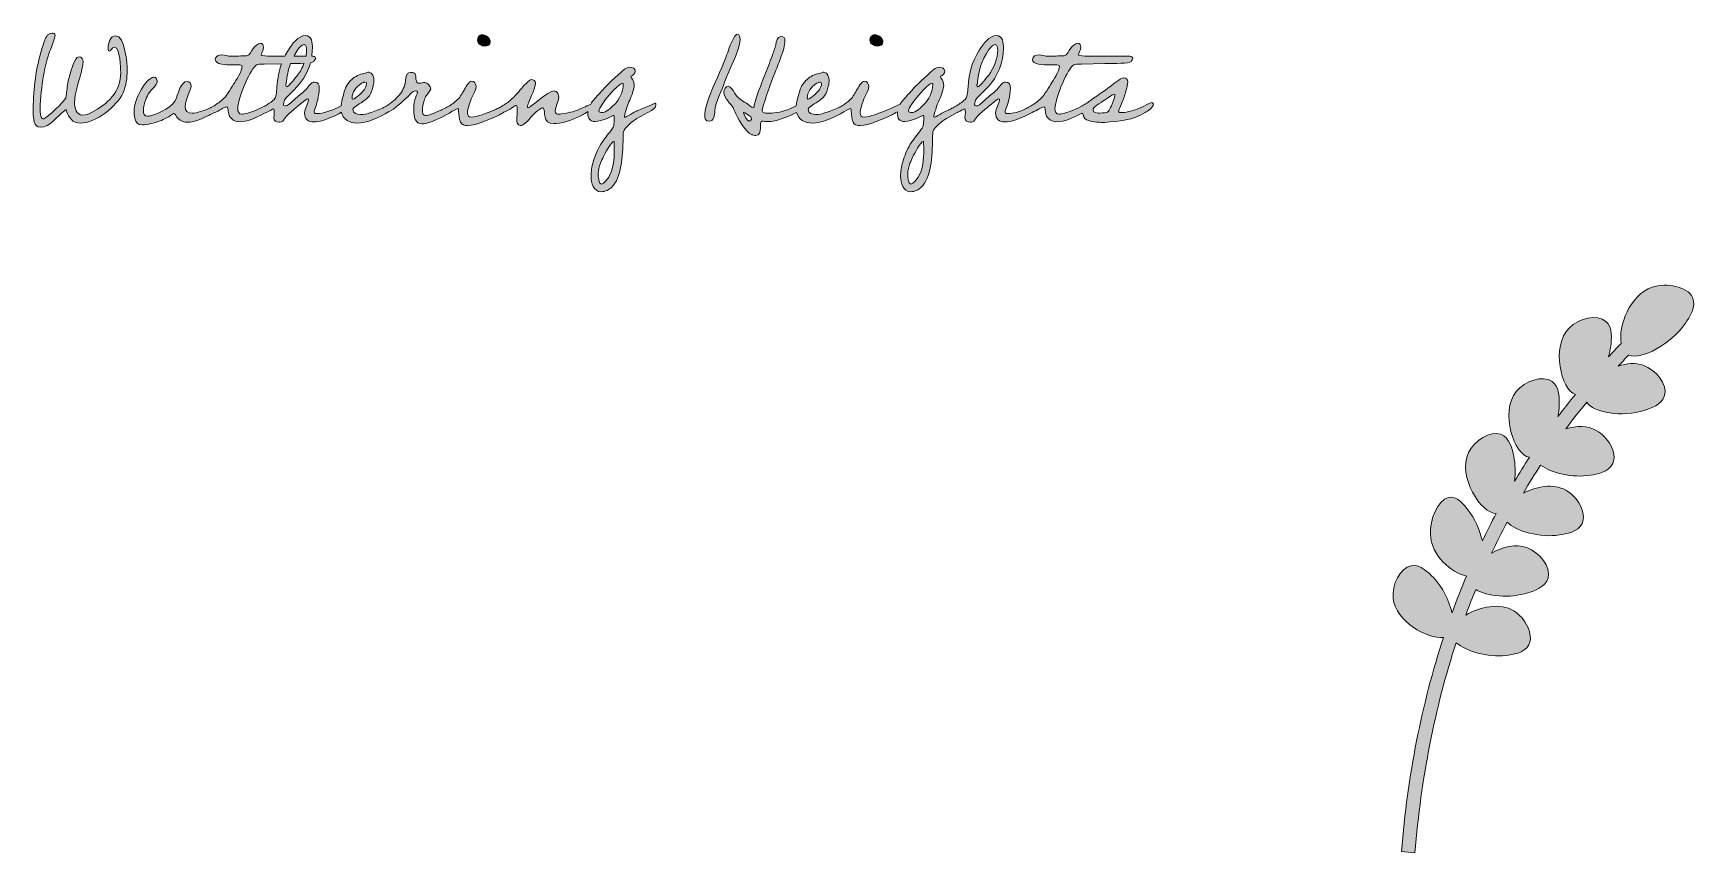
# Model space of a CAD drawing. Header units: millimetres. Extents: x 21.8 to 110.5, y -64.5 to -20.8.
import ezdxf

# ---------------------------------------------------------------- set-up
doc = ezdxf.new("R2010")
doc.units = ezdxf.units.MM
doc.header["$MEASUREMENT"] = 0
doc.layers.add('Layer 1', color=7, linetype='Continuous', lineweight=0)

msp = doc.modelspace()

# ---------------------------------------------------------------- hatches: boundary and pattern name
at = {"layer": 'Layer 1', "transparency": 33554687}
h = msp.add_hatch(color=250, dxfattribs=at)
h.dxf.hatch_style = 2
edge = h.paths.add_edge_path()
edge.add_spline(control_points=[(26.552, -23.934), (26.222, -24.662), (25.104, -25.551), (24.274, -25.551), (24.088, -25.551), (23.893, -25.492), (23.775, -25.34), (23.682, -25.221), (23.597, -25.094), (23.546, -24.959), (23.529, -24.925), (23.521, -24.891), (23.521, -24.849), (23.521, -24.849), (23.521, -24.823), (23.512, -24.815), (23.487, -24.849), (23.445, -24.865), (23.419, -24.891), (23.046, -25.153), (22.649, -25.772), (22.141, -25.772), (21.776, -25.772), (21.759, -25.28), (21.759, -24.984), (21.759, -24.984), (21.759, -24.789), (21.759, -24.789), (21.768, -23.655), (21.895, -22.655), (22.225, -21.58), (22.268, -21.453), (22.301, -21.326), (22.344, -21.207), (22.411, -21.013), (22.488, -20.759), (22.759, -20.759), (22.835, -20.759), (22.92, -20.759), (22.92, -20.869), (22.92, -21.03), (22.657, -21.656), (22.598, -21.843), (22.471, -22.224), (22.378, -22.613), (22.31, -23.003), (22.217, -23.595), (22.124, -24.188), (22.124, -24.806), (22.124, -24.925), (22.124, -25.323), (22.284, -25.323), (22.293, -25.323), (22.301, -25.323), (22.318, -25.314), (22.53, -25.247), (23.402, -24.408), (23.495, -24.197), (23.538, -24.112), (23.546, -23.799), (23.563, -23.697), (23.588, -23.434), (23.639, -23.189), (23.724, -22.943), (23.775, -22.774), (23.953, -22.02), (24.19, -22.02), (24.342, -22.02), (24.418, -22.139), (24.418, -22.274), (24.418, -22.452), (24.368, -22.639), (24.325, -22.808), (24.215, -23.274), (23.961, -23.985), (23.961, -24.442), (23.961, -24.73), (24.054, -25.128), (24.401, -25.128), (24.562, -25.128), (24.723, -25.06), (24.859, -24.984), (25.739, -24.527), (26.425, -23.9), (26.425, -22.833), (26.425, -22.655), (26.4, -21.496), (26.095, -21.496), (25.959, -21.496), (25.908, -21.716), (25.815, -21.716), (25.748, -21.716), (25.748, -21.563), (25.748, -21.521), (25.748, -21.309), (25.883, -20.886), (26.154, -20.886), (26.654, -20.886), (26.772, -22.41), (26.772, -22.732), (26.772, -23.13), (26.713, -23.57), (26.552, -23.934)], knot_values=[0, 0, 0, 0, 1, 1, 1, 2, 2, 2, 3, 3, 3, 4, 4, 4, 5, 5, 5, 6, 6, 6, 7, 7, 7, 8, 8, 8, 9, 9, 9, 10, 10, 10, 11, 11, 11, 12, 12, 12, 13, 13, 13, 14, 14, 14, 15, 15, 15, 16, 16, 16, 17, 17, 17, 18, 18, 18, 19, 19, 19, 20, 20, 20, 21, 21, 21, 22, 22, 22, 23, 23, 23, 24, 24, 24, 25, 25, 25, 26, 26, 26, 27, 27, 27, 28, 28, 28, 29, 29, 29, 30, 30, 30, 31, 31, 31, 32, 32, 32, 33, 33, 33, 34, 34, 34, 34], degree=3, periodic=0)
h = msp.add_hatch(color=250, dxfattribs=at)
h.dxf.hatch_style = 2
edge = h.paths.add_edge_path()
edge.add_spline(control_points=[(52.754, -24.578), (52.62, -24.705), (52.317, -24.991), (52.119, -24.991), (52.063, -24.991), (51.943, -24.966), (51.943, -24.892), (51.943, -24.638), (52.994, -23.41), (53.206, -23.41), (53.248, -23.41), (53.248, -23.453), (53.248, -23.484), (53.238, -23.876), (53.044, -24.313), (52.754, -24.578)], knot_values=[0, 0, 0, 0, 1, 1, 1, 2, 2, 2, 3, 3, 3, 4, 4, 4, 5, 5, 5, 5], degree=3, periodic=0)
edge = h.paths.add_edge_path()
edge.add_spline(control_points=[(52.469, -28.43), (52.402, -28.522), (52.215, -28.804), (52.077, -28.804), (51.918, -28.804), (51.908, -28.363), (51.908, -28.261), (51.908, -28.067), (51.968, -27.873), (52.028, -27.686), (52.077, -27.559), (52.13, -27.439), (52.19, -27.323), (52.239, -27.22), (52.62, -26.525), (52.74, -26.525), (52.747, -26.525), (52.754, -26.532), (52.754, -26.55), (52.754, -26.55), (52.754, -26.592), (52.754, -26.592), (52.754, -26.719), (52.765, -26.857), (52.765, -26.991), (52.765, -27.432), (52.723, -28.049), (52.469, -28.43)], knot_values=[0, 0, 0, 0, 1, 1, 1, 2, 2, 2, 3, 3, 3, 4, 4, 4, 5, 5, 5, 6, 6, 6, 7, 7, 7, 8, 8, 8, 9, 9, 9, 9], degree=3, periodic=0)
edge = h.paths.add_edge_path()
edge.add_spline(control_points=[(38.777, -24.215), (38.777, -23.883), (38.982, -23.622), (39.236, -23.46), (39.292, -23.417), (39.388, -23.357), (39.462, -23.357), (39.515, -23.357), (39.539, -23.4), (39.539, -23.453), (39.539, -23.544), (39.479, -23.671), (39.43, -23.756), (39.352, -23.883), (38.954, -24.264), (38.813, -24.264), (38.777, -24.264), (38.777, -24.239), (38.777, -24.215)], knot_values=[0, 0, 0, 0, 1, 1, 1, 2, 2, 2, 3, 3, 3, 4, 4, 4, 5, 5, 5, 6, 6, 6, 6], degree=3, periodic=0)
edge = h.paths.add_edge_path()
edge.add_spline(control_points=[(34.763, -23.629), (34.738, -23.876), (34.749, -24.186), (34.544, -24.349), (34.417, -24.451), (34.286, -24.543), (34.149, -24.62), (34.124, -24.634), (34.103, -24.645), (34.085, -24.652), (33.75, -24.821), (33.394, -24.984), (33.013, -25.061), (32.978, -25.068), (32.942, -25.075), (32.9, -25.075), (32.724, -25.075), (32.674, -24.941), (32.674, -24.779), (32.674, -24.271), (33.256, -22.825), (33.63, -22.479), (33.655, -22.451), (33.69, -22.437), (33.733, -22.426), (33.842, -22.401), (33.969, -22.401), (34.085, -22.401), (34.085, -22.401), (35.006, -22.384), (35.006, -22.384), (34.865, -22.768), (34.805, -23.142), (34.763, -23.629)], knot_values=[0, 0, 0, 0, 1, 1, 1, 2, 2, 2, 3, 3, 3, 4, 4, 4, 5, 5, 5, 6, 6, 6, 7, 7, 7, 8, 8, 8, 9, 9, 9, 10, 10, 10, 11, 11, 11, 11], degree=3, periodic=0)
edge = h.paths.add_edge_path()
edge.add_spline(control_points=[(35.246, -23.484), (35.295, -23.054), (35.359, -22.712), (35.489, -22.377), (35.715, -22.37), (35.98, -22.37), (36.206, -22.359), (36.124, -22.592), (36.004, -22.811), (35.863, -22.987), (35.789, -23.079), (35.391, -23.611), (35.281, -23.611), (35.246, -23.611), (35.239, -23.562), (35.239, -23.537), (35.239, -23.52), (35.246, -23.502), (35.246, -23.484)], knot_values=[0, 0, 0, 0, 1, 1, 1, 2, 2, 2, 3, 3, 3, 4, 4, 4, 5, 5, 5, 6, 6, 6, 6], degree=3, periodic=0)
edge = h.paths.add_edge_path()
edge.add_spline(control_points=[(35.881, -21.632), (35.941, -21.537), (36.086, -21.361), (36.213, -21.361), (36.34, -21.361), (36.347, -21.555), (36.347, -21.646), (36.347, -21.752), (36.336, -21.865), (36.315, -21.978), (36.315, -21.978), (35.676, -21.978), (35.676, -21.978), (35.733, -21.865), (35.8, -21.752), (35.881, -21.632)], knot_values=[0, 0, 0, 0, 1, 1, 1, 2, 2, 2, 3, 3, 3, 4, 4, 4, 5, 5, 5, 5], degree=3, periodic=0)
edge = h.paths.add_edge_path()
edge.add_spline(control_points=[(54.942, -24.493), (54.931, -24.493), (53.993, -24.892), (53.95, -24.906), (53.89, -24.934), (53.347, -25.238), (53.333, -25.238), (53.305, -25.238), (53.305, -25.202), (53.305, -25.188), (53.305, -25.026), (53.4, -24.874), (53.432, -24.723), (53.502, -24.44), (53.672, -24.197), (53.746, -23.918), (53.77, -23.798), (53.83, -23.664), (53.83, -23.537), (53.83, -23.241), (53.654, -23.17), (53.654, -23.061), (53.654, -23.043), (53.672, -23.043), (53.672, -23.043), (53.77, -23.043), (53.883, -22.874), (53.883, -22.782), (53.883, -22.638), (53.728, -22.571), (53.601, -22.571), (53.492, -22.571), (53.4, -22.613), (53.315, -22.68), (52.881, -23.019), (52.331, -23.551), (51.978, -23.961), (51.827, -24.137), (51.633, -24.328), (51.506, -24.543), (51.379, -24.592), (51.227, -24.673), (51.121, -24.723), (50.631, -24.934), (50.497, -24.977), (49.946, -25.061), (49.904, -25.068), (49.869, -25.075), (49.826, -25.075), (49.699, -25.075), (49.615, -25.026), (49.615, -24.892), (49.615, -24.645), (49.802, -24.433), (49.802, -24.179), (49.802, -24.028), (49.742, -23.823), (49.555, -23.823), (49.241, -23.823), (48.278, -24.737), (48.168, -24.737), (48.14, -24.737), (48.14, -24.694), (48.14, -24.687), (48.14, -24.44), (48.563, -23.738), (48.563, -23.41), (48.563, -23.273), (48.447, -23.23), (48.327, -23.23), (48.168, -23.23), (47.71, -23.841), (47.59, -23.968), (47.473, -24.102), (47.346, -24.229), (47.202, -24.349), (47.039, -24.483), (46.863, -24.596), (46.687, -24.694), (46.644, -24.716), (46.538, -24.769), (46.454, -24.811), (46.45, -24.814), (46.447, -24.814), (46.443, -24.818), (46.376, -24.85), (46.323, -24.871), (46.295, -24.881), (45.992, -25.001), (45.448, -25.231), (45.145, -25.231), (44.983, -25.231), (44.933, -25.16), (44.933, -25.008), (44.933, -24.737), (45.11, -24.282), (45.237, -24.045), (45.304, -23.908), (45.399, -23.756), (45.399, -23.604), (45.399, -23.477), (45.29, -23.308), (45.152, -23.308), (45.007, -23.308), (44.813, -23.689), (44.746, -23.798), (44.619, -24.003), (44.528, -24.197), (44.341, -24.349), (44.189, -24.493), (44.009, -24.603), (43.833, -24.705), (43.783, -24.73), (43.635, -24.793), (43.547, -24.839), (43.529, -24.846), (43.512, -24.857), (43.501, -24.864), (43.184, -25.008), (42.866, -25.146), (42.707, -25.146), (42.552, -25.146), (42.527, -25.019), (42.527, -24.892), (42.527, -24.712), (42.57, -24.518), (42.623, -24.349), (42.647, -24.246), (42.679, -24.162), (42.739, -24.07), (42.774, -24.017), (42.968, -23.781), (42.968, -23.738), (42.968, -23.587), (42.806, -23.382), (42.654, -23.382), (42.563, -23.382), (42.467, -23.424), (42.376, -23.424), (42.256, -23.424), (42.242, -23.393), (42.206, -23.297), (42.115, -23.061), (42.273, -22.849), (41.892, -22.849), (41.614, -22.849), (41.638, -23.213), (41.607, -23.41), (41.547, -23.689), (41.409, -23.932), (41.215, -24.137), (41.039, -24.324), (40.785, -24.543), (40.488, -24.705), (40.241, -24.814), (39.998, -24.917), (39.751, -24.991), (39.582, -25.051), (39.405, -25.093), (39.225, -25.093), (39.038, -25.093), (38.82, -25.033), (38.82, -24.814), (38.82, -24.705), (39.176, -24.518), (39.25, -24.469), (39.691, -24.172), (39.786, -24.059), (39.903, -23.551), (39.927, -23.46), (39.938, -23.375), (39.938, -23.283), (39.938, -23.121), (39.878, -22.832), (39.666, -22.832), (39.624, -22.832), (39.599, -22.842), (39.564, -22.849), (39.455, -22.902), (39.352, -22.916), (39.243, -22.945), (38.982, -23.019), (38.813, -23.156), (38.626, -23.357), (38.414, -23.594), (38.361, -23.858), (38.276, -24.162), (38.238, -24.313), (38.202, -24.472), (38.192, -24.631), (37.842, -24.793), (37.327, -25.044), (36.897, -25.044), (36.837, -25.044), (36.745, -25.033), (36.745, -24.959), (36.745, -24.892), (36.915, -24.44), (36.939, -24.306), (36.982, -24.112), (37.024, -23.89), (37.024, -23.689), (37.024, -23.502), (36.964, -23.357), (36.763, -23.357), (36.576, -23.357), (36.424, -23.629), (36.315, -23.749), (36.22, -23.841), (36.128, -23.925), (36.026, -24.01), (36.026, -24.01), (35.736, -24.246), (35.736, -24.246), (35.652, -24.324), (35.366, -24.61), (35.264, -24.627), (35.264, -24.627), (35.197, -24.627), (35.197, -24.627), (35.154, -24.627), (35.112, -24.62), (35.112, -24.567), (35.112, -24.511), (35.137, -24.44), (35.144, -24.391), (35.154, -24.366), (35.144, -24.349), (35.161, -24.324), (35.204, -24.246), (35.765, -23.678), (35.849, -23.594), (36.177, -23.237), (36.417, -22.8), (36.548, -22.331), (36.639, -22.313), (36.707, -22.296), (36.728, -22.267), (36.763, -22.225), (36.823, -22.147), (36.823, -22.08), (36.823, -21.992), (36.692, -21.978), (36.618, -21.978), (36.643, -21.833), (36.654, -21.692), (36.654, -21.548), (36.654, -21.283), (36.636, -20.877), (36.28, -20.877), (35.906, -20.877), (35.542, -21.361), (35.373, -21.639), (35.299, -21.759), (35.235, -21.872), (35.179, -21.982), (35.02, -21.982), (34.858, -21.985), (34.696, -21.985), (34.696, -21.985), (34.593, -21.985), (34.593, -21.985), (34.392, -21.985), (34.17, -21.985), (33.969, -21.943), (33.944, -21.943), (33.927, -21.936), (33.927, -21.911), (33.927, -21.826), (34.043, -21.657), (34.043, -21.495), (34.043, -21.403), (34.001, -21.283), (33.891, -21.283), (33.764, -21.283), (33.57, -21.463), (33.503, -21.562), (33.408, -21.689), (33.323, -21.96), (33.14, -21.96), (32.868, -21.96), (32.597, -21.985), (32.325, -21.985), (32.113, -21.985), (32.022, -21.911), (31.828, -21.911), (31.665, -21.911), (31.471, -21.971), (31.471, -22.165), (31.471, -22.426), (32.046, -22.444), (32.378, -22.444), (32.378, -22.444), (32.53, -22.444), (32.53, -22.444), (32.561, -22.444), (32.632, -22.437), (32.699, -22.437), (32.801, -22.437), (32.911, -22.451), (32.911, -22.521), (32.911, -22.758), (32.579, -23.29), (32.452, -23.477), (32.251, -23.781), (32.089, -24.119), (31.799, -24.349), (31.641, -24.483), (31.454, -24.603), (31.267, -24.705), (31.242, -24.719), (31.186, -24.744), (31.129, -24.776), (30.875, -24.874), (30.494, -25.026), (30.237, -25.026), (29.99, -25.026), (29.863, -24.906), (29.863, -24.663), (29.863, -24.271), (30.191, -23.749), (30.191, -23.58), (30.191, -23.453), (30.099, -23.326), (29.965, -23.326), (29.651, -23.326), (29.464, -23.992), (29.397, -24.222), (29.27, -24.663), (28.466, -25.019), (28.067, -25.146), (28.007, -25.16), (27.94, -25.178), (27.873, -25.178), (27.686, -25.178), (27.637, -25.044), (27.637, -24.874), (27.637, -24.687), (27.693, -24.469), (27.764, -24.289), (27.813, -24.155), (27.873, -24.028), (27.958, -23.918), (28.042, -23.798), (28.37, -23.484), (28.37, -23.368), (28.37, -23.273), (28.339, -23.096), (28.212, -23.096), (28.134, -23.096), (28.06, -23.139), (28, -23.181), (27.651, -23.41), (27.372, -24.017), (27.227, -24.391), (27.171, -24.56), (27.136, -24.737), (27.136, -24.917), (27.136, -25.044), (27.153, -25.171), (27.185, -25.291), (27.256, -25.527), (27.305, -25.643), (27.584, -25.643), (27.735, -25.643), (27.891, -25.612), (28.042, -25.576), (28.346, -25.509), (28.635, -25.4), (28.907, -25.255), (28.981, -25.213), (29.203, -25.061), (29.259, -25.044), (29.312, -25.044), (29.337, -25.075), (29.348, -25.104), (29.457, -25.291), (29.524, -25.382), (29.736, -25.46), (29.82, -25.492), (29.905, -25.502), (29.99, -25.502), (30.371, -25.502), (30.819, -25.291), (31.157, -25.121), (31.21, -25.093), (31.295, -25.054), (31.387, -25.008), (31.39, -25.008), (31.397, -25.005), (31.401, -25.001), (31.683, -24.896), (31.948, -24.687), (32.082, -24.687), (32.106, -24.687), (32.124, -24.694), (32.131, -24.723), (32.156, -24.807), (32.166, -24.892), (32.173, -24.977), (32.198, -25.255), (32.434, -25.474), (32.724, -25.474), (33.196, -25.474), (33.613, -25.291), (34.029, -25.061), (34.075, -25.037), (34.131, -25.012), (34.191, -24.98), (34.191, -24.98), (34.195, -24.977), (34.198, -24.977), (34.389, -24.896), (34.558, -24.79), (34.569, -24.79), (34.611, -24.79), (34.622, -24.881), (34.622, -24.948), (34.622, -24.948), (34.622, -25.019), (34.622, -25.019), (34.622, -25.111), (34.593, -25.195), (34.593, -25.28), (34.593, -25.432), (34.749, -25.502), (34.876, -25.502), (34.96, -25.502), (35.07, -25.474), (35.112, -25.4), (35.228, -25.178), (35.433, -25.019), (35.627, -24.857), (35.722, -24.79), (36.34, -24.246), (36.407, -24.246), (36.442, -24.246), (36.442, -24.306), (36.442, -24.324), (36.442, -24.511), (36.237, -24.747), (36.237, -25.008), (36.237, -25.34), (36.424, -25.485), (36.738, -25.485), (36.89, -25.485), (37.049, -25.449), (37.193, -25.414), (37.359, -25.368), (37.85, -25.181), (38.206, -24.97), (38.294, -25.358), (38.629, -25.552), (39.067, -25.552), (39.511, -25.552), (40.273, -25.241), (40.725, -24.945), (40.725, -24.945), (40.728, -24.941), (40.732, -24.941), (41.053, -24.793), (41.409, -24.455), (41.783, -24.112), (41.892, -24.003), (41.977, -23.841), (42.157, -23.834), (42.224, -23.834), (42.256, -23.848), (42.256, -23.901), (42.256, -24.003), (42.146, -24.197), (42.122, -24.313), (42.079, -24.5), (42.062, -24.694), (42.062, -24.892), (42.062, -25.195), (42.139, -25.594), (42.52, -25.594), (42.623, -25.594), (42.817, -25.541), (42.908, -25.509), (43.102, -25.439), (43.752, -25.178), (44.118, -24.92), (44.122, -24.917), (44.125, -24.917), (44.129, -24.917), (44.274, -24.843), (44.387, -24.772), (44.408, -24.772), (44.45, -24.772), (44.45, -24.906), (44.45, -24.934), (44.468, -25.128), (44.485, -25.315), (44.559, -25.502), (44.619, -25.643), (44.782, -25.679), (44.933, -25.679), (45.406, -25.679), (46.193, -25.315), (46.634, -25.104), (46.69, -25.075), (46.778, -25.03), (46.874, -24.973), (47.188, -24.839), (47.48, -24.603), (47.523, -24.603), (47.59, -24.603), (47.59, -24.79), (47.59, -24.832), (47.59, -25.001), (47.565, -25.178), (47.565, -25.347), (47.565, -25.474), (47.576, -25.679), (47.745, -25.679), (47.928, -25.679), (48.158, -25.432), (48.267, -25.298), (48.369, -25.16), (48.775, -24.737), (48.955, -24.737), (48.973, -24.737), (48.987, -24.747), (48.997, -24.765), (49.1, -24.934), (48.902, -25.576), (49.548, -25.576), (49.59, -25.576), (49.622, -25.576), (49.657, -25.569), (50.165, -25.516), (50.631, -25.347), (51.072, -25.104), (51.132, -25.068), (51.248, -25.008), (51.361, -24.938), (51.357, -24.959), (51.357, -24.984), (51.357, -25.008), (51.357, -25.291), (51.442, -25.467), (51.749, -25.467), (52.112, -25.467), (52.74, -25.135), (52.74, -25.135), (52.765, -25.135), (52.765, -25.213), (52.765, -25.255), (52.765, -25.273), (52.765, -25.291), (52.765, -25.291), (52.765, -25.414), (52.754, -25.552), (52.74, -25.679), (52.723, -25.823), (52.373, -26.204), (52.282, -26.331), (52.282, -26.331), (52.045, -26.677), (52.045, -26.677), (51.865, -26.973), (51.738, -27.287), (51.64, -27.619), (51.569, -27.862), (51.527, -28.127), (51.527, -28.388), (51.527, -28.744), (51.647, -29.21), (52.077, -29.21), (52.282, -29.21), (52.493, -29.101), (52.627, -28.963), (53.153, -28.466), (53.22, -27.372), (53.238, -26.303), (53.238, -26.194), (53.238, -26.091), (53.255, -26.017), (53.298, -25.795), (53.781, -25.407), (53.975, -25.305), (53.975, -25.305), (54.744, -24.874), (54.744, -24.874), (54.857, -24.814), (54.991, -24.712), (54.991, -24.578), (54.991, -24.543), (54.973, -24.493), (54.942, -24.493)], knot_values=[0, 0, 0, 0, 1, 1, 1, 2, 2, 2, 3, 3, 3, 4, 4, 4, 5, 5, 5, 6, 6, 6, 7, 7, 7, 8, 8, 8, 9, 9, 9, 10, 10, 10, 11, 11, 11, 12, 12, 12, 13, 13, 13, 14, 14, 14, 15, 15, 15, 16, 16, 16, 17, 17, 17, 18, 18, 18, 19, 19, 19, 20, 20, 20, 21, 21, 21, 22, 22, 22, 23, 23, 23, 24, 24, 24, 25, 25, 25, 26, 26, 26, 27, 27, 27, 28, 28, 28, 29, 29, 29, 30, 30, 30, 31, 31, 31, 32, 32, 32, 33, 33, 33, 34, 34, 34, 35, 35, 35, 36, 36, 36, 37, 37, 37, 38, 38, 38, 39, 39, 39, 40, 40, 40, 41, 41, 41, 42, 42, 42, 43, 43, 43, 44, 44, 44, 45, 45, 45, 46, 46, 46, 47, 47, 47, 48, 48, 48, 49, 49, 49, 50, 50, 50, 51, 51, 51, 52, 52, 52, 53, 53, 53, 54, 54, 54, 55, 55, 55, 56, 56, 56, 57, 57, 57, 58, 58, 58, 59, 59, 59, 60, 60, 60, 61, 61, 61, 62, 62, 62, 63, 63, 63, 64, 64, 64, 65, 65, 65, 66, 66, 66, 67, 67, 67, 68, 68, 68, 69, 69, 69, 70, 70, 70, 71, 71, 71, 72, 72, 72, 73, 73, 73, 74, 74, 74, 75, 75, 75, 76, 76, 76, 77, 77, 77, 78, 78, 78, 79, 79, 79, 80, 80, 80, 81, 81, 81, 82, 82, 82, 83, 83, 83, 84, 84, 84, 85, 85, 85, 86, 86, 86, 87, 87, 87, 88, 88, 88, 89, 89, 89, 90, 90, 90, 91, 91, 91, 92, 92, 92, 93, 93, 93, 94, 94, 94, 95, 95, 95, 96, 96, 96, 97, 97, 97, 98, 98, 98, 99, 99, 99, 100, 100, 100, 101, 101, 101, 102, 102, 102, 103, 103, 103, 104, 104, 104, 105, 105, 105, 106, 106, 106, 107, 107, 107, 108, 108, 108, 109, 109, 109, 110, 110, 110, 111, 111, 111, 112, 112, 112, 113, 113, 113, 114, 114, 114, 115, 115, 115, 116, 116, 116, 117, 117, 117, 118, 118, 118, 119, 119, 119, 120, 120, 120, 121, 121, 121, 122, 122, 122, 123, 123, 123, 124, 124, 124, 125, 125, 125, 126, 126, 126, 127, 127, 127, 128, 128, 128, 129, 129, 129, 130, 130, 130, 131, 131, 131, 132, 132, 132, 133, 133, 133, 134, 134, 134, 135, 135, 135, 136, 136, 136, 137, 137, 137, 138, 138, 138, 139, 139, 139, 140, 140, 140, 141, 141, 141, 142, 142, 142, 143, 143, 143, 144, 144, 144, 145, 145, 145, 146, 146, 146, 147, 147, 147, 148, 148, 148, 149, 149, 149, 150, 150, 150, 151, 151, 151, 152, 152, 152, 153, 153, 153, 154, 154, 154, 155, 155, 155, 156, 156, 156, 157, 157, 157, 158, 158, 158, 159, 159, 159, 160, 160, 160, 161, 161, 161, 162, 162, 162, 163, 163, 163, 164, 164, 164, 165, 165, 165, 166, 166, 166, 167, 167, 167, 168, 168, 168, 169, 169, 169, 170, 170, 170, 171, 171, 171, 172, 172, 172, 173, 173, 173, 174, 174, 174, 175, 175, 175, 176, 176, 176, 177, 177, 177, 178, 178, 178, 179, 179, 179, 180, 180, 180, 181, 181, 181, 182, 182, 182, 183, 183, 183, 184, 184, 184, 185, 185, 185, 186, 186, 186, 187, 187, 187, 188, 188, 188, 189, 189, 189, 190, 190, 190, 191, 191, 191, 192, 192, 192, 193, 193, 193, 194, 194, 194, 195, 195, 195, 196, 196, 196, 197, 197, 197, 197], degree=3, periodic=0)
h = msp.add_hatch(color=250, dxfattribs=at)
h.dxf.hatch_style = 2
edge = h.paths.add_edge_path()
edge.add_spline(control_points=[(45.702, -20.828), (45.558, -20.828), (45.459, -20.997), (45.459, -21.131), (45.459, -21.325), (45.671, -21.445), (45.847, -21.445), (45.974, -21.445), (46.15, -21.368), (46.15, -21.209), (46.15, -21.029), (45.882, -20.828), (45.702, -20.828)], knot_values=[0, 0, 0, 0, 1, 1, 1, 2, 2, 2, 3, 3, 3, 4, 4, 4, 4], degree=3, periodic=0)
h = msp.add_hatch(color=250, dxfattribs=at)
h.dxf.hatch_style = 2
edge = h.paths.add_edge_path()
edge.add_spline(control_points=[(59.344, -20.81), (59.327, -20.81), (59.302, -20.817), (59.284, -20.828), (59.08, -20.955), (58.808, -21.816), (58.723, -22.045), (58.455, -22.775), (58.081, -23.467), (57.82, -24.204), (57.725, -24.458), (57.591, -24.864), (57.591, -25.146), (57.591, -25.322), (57.64, -25.442), (57.827, -25.442), (58.124, -25.442), (58.113, -25.104), (58.131, -24.892), (58.166, -24.433), (58.505, -23.816), (58.656, -23.357), (58.861, -22.715), (59.478, -21.699), (59.478, -21.082), (59.478, -21.004), (59.461, -20.81), (59.344, -20.81)], knot_values=[0, 0, 0, 0, 1, 1, 1, 2, 2, 2, 3, 3, 3, 4, 4, 4, 5, 5, 5, 6, 6, 6, 7, 7, 7, 8, 8, 8, 9, 9, 9, 9], degree=3, periodic=0)
h = msp.add_hatch(color=250, dxfattribs=at)
h.dxf.hatch_style = 2
edge = h.paths.add_edge_path()
edge.add_spline(control_points=[(79.297, -24.62), (79.146, -24.892), (79.17, -25.008), (78.814, -25.008), (78.814, -25.008), (78.673, -25.019), (78.673, -25.019), (78.546, -25.019), (78.317, -25.001), (78.317, -24.85), (78.317, -24.821), (78.324, -24.807), (78.324, -24.79), (78.359, -24.67), (78.885, -24.356), (78.983, -24.289), (79.068, -24.239), (79.357, -24.01), (79.442, -24.01), (79.477, -24.01), (79.477, -24.035), (79.477, -24.059), (79.477, -24.229), (79.375, -24.469), (79.297, -24.62)], knot_values=[0, 0, 0, 0, 1, 1, 1, 2, 2, 2, 3, 3, 3, 4, 4, 4, 5, 5, 5, 6, 6, 6, 7, 7, 7, 8, 8, 8, 8], degree=3, periodic=0)
edge = h.paths.add_edge_path()
edge.add_spline(control_points=[(69.275, -24.578), (69.137, -24.705), (68.834, -24.991), (68.64, -24.991), (68.58, -24.991), (68.46, -24.966), (68.46, -24.892), (68.46, -24.638), (69.511, -23.41), (69.723, -23.41), (69.765, -23.41), (69.765, -23.453), (69.765, -23.484), (69.755, -23.876), (69.561, -24.313), (69.275, -24.578)], knot_values=[0, 0, 0, 0, 1, 1, 1, 2, 2, 2, 3, 3, 3, 4, 4, 4, 5, 5, 5, 5], degree=3, periodic=0)
edge = h.paths.add_edge_path()
edge.add_spline(control_points=[(68.986, -28.43), (68.919, -28.522), (68.732, -28.804), (68.598, -28.804), (68.435, -28.804), (68.428, -28.363), (68.428, -28.261), (68.428, -28.067), (68.485, -27.873), (68.545, -27.686), (68.598, -27.559), (68.647, -27.439), (68.707, -27.323), (68.756, -27.22), (69.137, -26.525), (69.257, -26.525), (69.264, -26.525), (69.275, -26.532), (69.275, -26.55), (69.275, -26.55), (69.275, -26.592), (69.275, -26.592), (69.275, -26.719), (69.282, -26.857), (69.282, -26.991), (69.282, -27.432), (69.24, -28.049), (68.986, -28.43)], knot_values=[0, 0, 0, 0, 1, 1, 1, 2, 2, 2, 3, 3, 3, 4, 4, 4, 5, 5, 5, 6, 6, 6, 7, 7, 7, 8, 8, 8, 9, 9, 9, 9], degree=3, periodic=0)
edge = h.paths.add_edge_path()
edge.add_spline(control_points=[(63.066, -24.215), (63.066, -23.883), (63.271, -23.622), (63.525, -23.46), (63.585, -23.417), (63.676, -23.357), (63.754, -23.357), (63.803, -23.357), (63.828, -23.4), (63.828, -23.453), (63.828, -23.544), (63.772, -23.671), (63.719, -23.756), (63.645, -23.883), (63.246, -24.264), (63.101, -24.264), (63.066, -24.264), (63.066, -24.239), (63.066, -24.215)], knot_values=[0, 0, 0, 0, 1, 1, 1, 2, 2, 2, 3, 3, 3, 4, 4, 4, 5, 5, 5, 6, 6, 6, 6], degree=3, periodic=0)
edge = h.paths.add_edge_path()
edge.add_spline(control_points=[(59.962, -25.449), (59.877, -25.449), (59.655, -25.051), (59.655, -24.984), (59.665, -24.984), (59.708, -24.991), (59.725, -25.001), (59.799, -25.051), (60.096, -25.213), (60.096, -25.298), (60.096, -25.347), (60.011, -25.449), (59.962, -25.449)], knot_values=[0, 0, 0, 0, 1, 1, 1, 2, 2, 2, 3, 3, 3, 4, 4, 4, 4], degree=3, periodic=0)
edge = h.paths.add_edge_path()
edge.add_spline(control_points=[(72.125, -23.484), (72.21, -22.747), (72.337, -22.267), (72.76, -21.632), (72.82, -21.537), (72.965, -21.361), (73.092, -21.361), (73.219, -21.361), (73.226, -21.555), (73.226, -21.646), (73.226, -22.098), (73.025, -22.631), (72.746, -22.987), (72.669, -23.079), (72.27, -23.611), (72.161, -23.611), (72.125, -23.611), (72.118, -23.562), (72.118, -23.537), (72.118, -23.52), (72.125, -23.502), (72.125, -23.484)], knot_values=[0, 0, 0, 0, 1, 1, 1, 2, 2, 2, 3, 3, 3, 4, 4, 4, 5, 5, 5, 6, 6, 6, 7, 7, 7, 7], degree=3, periodic=0)
edge = h.paths.add_edge_path()
edge.add_spline(control_points=[(81.456, -24.458), (81.389, -24.458), (80.754, -24.779), (80.578, -24.839), (80.373, -24.899), (80.035, -24.991), (79.823, -24.991), (79.774, -24.991), (79.678, -24.984), (79.678, -24.906), (79.678, -24.857), (79.721, -24.779), (79.738, -24.73), (79.738, -24.73), (79.872, -24.426), (79.872, -24.426), (79.957, -24.215), (80.028, -24.003), (80.084, -23.781), (80.126, -23.647), (80.169, -23.495), (80.169, -23.357), (80.169, -23.213), (80.084, -23.139), (79.95, -23.139), (79.763, -23.139), (79.393, -23.484), (79.237, -23.594), (78.892, -23.858), (78.511, -24.095), (78.154, -24.356), (77.999, -24.472), (77.837, -24.578), (77.664, -24.67), (77.336, -24.832), (76.99, -24.987), (76.623, -25.061), (76.588, -25.068), (76.556, -25.075), (76.514, -25.075), (76.334, -25.075), (76.285, -24.941), (76.285, -24.779), (76.285, -24.271), (76.867, -22.825), (77.241, -22.479), (77.265, -22.451), (77.301, -22.437), (77.343, -22.426), (77.452, -22.401), (77.579, -22.401), (77.699, -22.401), (77.699, -22.401), (78.952, -22.377), (78.952, -22.377), (79.442, -22.366), (80.246, -22.377), (80.342, -22.267), (80.373, -22.225), (80.433, -22.147), (80.433, -22.08), (80.433, -21.985), (80.282, -21.978), (80.215, -21.978), (80.215, -21.978), (79.248, -21.978), (79.248, -21.978), (78.934, -21.978), (78.62, -21.985), (78.306, -21.985), (78.306, -21.985), (78.207, -21.985), (78.207, -21.985), (78.003, -21.985), (77.784, -21.985), (77.579, -21.943), (77.555, -21.943), (77.537, -21.936), (77.537, -21.911), (77.537, -21.826), (77.657, -21.657), (77.657, -21.495), (77.657, -21.403), (77.615, -21.283), (77.502, -21.283), (77.375, -21.283), (77.181, -21.463), (77.114, -21.562), (77.022, -21.689), (76.937, -21.96), (76.75, -21.96), (76.479, -21.96), (76.207, -21.985), (75.935, -21.985), (75.724, -21.985), (75.632, -21.911), (75.438, -21.911), (75.276, -21.911), (75.082, -21.971), (75.082, -22.165), (75.082, -22.426), (75.657, -22.444), (75.988, -22.444), (75.988, -22.444), (76.14, -22.444), (76.14, -22.444), (76.175, -22.444), (76.242, -22.437), (76.309, -22.437), (76.412, -22.437), (76.521, -22.451), (76.521, -22.521), (76.521, -22.758), (76.189, -23.29), (76.062, -23.477), (75.861, -23.781), (75.699, -24.119), (75.413, -24.349), (75.251, -24.483), (75.064, -24.603), (74.877, -24.705), (74.838, -24.726), (74.718, -24.783), (74.637, -24.829), (74.362, -24.941), (74.048, -25.044), (73.776, -25.044), (73.72, -25.044), (73.625, -25.033), (73.625, -24.959), (73.625, -24.892), (73.794, -24.44), (73.819, -24.306), (73.861, -24.112), (73.903, -23.89), (73.903, -23.689), (73.903, -23.502), (73.847, -23.357), (73.642, -23.357), (73.455, -23.357), (73.304, -23.629), (73.194, -23.749), (73.099, -23.841), (73.007, -23.925), (72.905, -24.01), (72.905, -24.01), (72.619, -24.246), (72.619, -24.246), (72.535, -24.324), (72.245, -24.61), (72.143, -24.627), (72.143, -24.627), (72.076, -24.627), (72.076, -24.627), (72.034, -24.627), (71.991, -24.62), (71.991, -24.567), (71.991, -24.511), (72.016, -24.44), (72.027, -24.391), (72.034, -24.366), (72.027, -24.349), (72.041, -24.324), (72.083, -24.246), (72.644, -23.678), (72.729, -23.594), (73.237, -23.043), (73.533, -22.299), (73.533, -21.548), (73.533, -21.283), (73.515, -20.877), (73.159, -20.877), (72.789, -20.877), (72.422, -21.361), (72.252, -21.639), (71.822, -22.341), (71.713, -22.842), (71.646, -23.629), (71.617, -23.876), (71.628, -24.186), (71.423, -24.349), (71.254, -24.483), (71.078, -24.603), (70.891, -24.705), (70.848, -24.726), (70.721, -24.786), (70.64, -24.836), (70.623, -24.843), (70.605, -24.85), (70.594, -24.857), (70.524, -24.885), (70.474, -24.903), (70.467, -24.906), (70.407, -24.934), (69.868, -25.238), (69.85, -25.238), (69.825, -25.238), (69.825, -25.202), (69.825, -25.188), (69.825, -25.026), (69.917, -24.874), (69.952, -24.723), (70.019, -24.44), (70.189, -24.197), (70.266, -23.918), (70.291, -23.798), (70.351, -23.664), (70.351, -23.537), (70.351, -23.241), (70.171, -23.17), (70.171, -23.061), (70.171, -23.043), (70.189, -23.043), (70.189, -23.043), (70.291, -23.043), (70.4, -22.874), (70.4, -22.782), (70.4, -22.638), (70.249, -22.571), (70.122, -22.571), (70.012, -22.571), (69.917, -22.613), (69.832, -22.68), (69.402, -23.019), (68.852, -23.551), (68.495, -23.961), (68.347, -24.134), (68.157, -24.321), (68.03, -24.532), (67.793, -24.631), (67.352, -24.843), (67.25, -24.881), (66.947, -25.001), (66.403, -25.231), (66.1, -25.231), (65.938, -25.231), (65.888, -25.16), (65.888, -25.008), (65.888, -24.737), (66.065, -24.282), (66.192, -24.045), (66.259, -23.908), (66.354, -23.756), (66.354, -23.604), (66.354, -23.477), (66.241, -23.308), (66.107, -23.308), (65.962, -23.308), (65.768, -23.689), (65.701, -23.798), (65.574, -24.003), (65.479, -24.197), (65.296, -24.349), (65.151, -24.483), (64.989, -24.585), (64.826, -24.68), (64.812, -24.691), (64.795, -24.698), (64.777, -24.705), (64.534, -24.814), (64.287, -24.917), (64.04, -24.991), (63.87, -25.051), (63.694, -25.093), (63.518, -25.093), (63.331, -25.093), (63.108, -25.033), (63.108, -24.814), (63.108, -24.705), (63.465, -24.518), (63.542, -24.469), (63.983, -24.172), (64.075, -24.059), (64.195, -23.551), (64.22, -23.46), (64.227, -23.375), (64.227, -23.283), (64.227, -23.121), (64.167, -22.832), (63.955, -22.832), (63.913, -22.832), (63.888, -22.842), (63.856, -22.849), (63.743, -22.902), (63.645, -22.916), (63.532, -22.945), (63.271, -23.019), (63.101, -23.156), (62.914, -23.357), (62.703, -23.594), (62.653, -23.858), (62.569, -24.162), (62.526, -24.31), (62.495, -24.465), (62.48, -24.624), (62.29, -24.712), (62.089, -24.807), (62.018, -24.832), (61.824, -24.906), (61.63, -24.966), (61.419, -24.991), (61.263, -25.008), (61.112, -25.019), (60.96, -25.019), (60.96, -25.019), (60.925, -25.019), (60.925, -25.019), (60.833, -25.019), (60.657, -25.008), (60.657, -24.899), (60.657, -24.874), (60.657, -24.85), (60.664, -24.832), (60.851, -24.155), (61.094, -23.495), (61.348, -22.832), (61.461, -22.553), (61.577, -22.274), (61.68, -21.985), (61.757, -21.766), (61.874, -21.392), (61.874, -21.156), (61.874, -20.997), (61.824, -20.937), (61.662, -20.937), (61.443, -20.937), (61.419, -21.209), (61.383, -21.368), (61.341, -21.572), (61.256, -21.773), (61.189, -21.971), (61.062, -22.324), (60.925, -22.673), (60.791, -23.019), (60.604, -23.467), (60.343, -24.13), (60.233, -24.585), (60.233, -24.61), (60.223, -24.723), (60.191, -24.723), (60.131, -24.723), (59.866, -24.525), (59.817, -24.493), (59.563, -24.324), (59.327, -24.215), (59.175, -23.932), (59.115, -23.823), (58.995, -23.587), (58.85, -23.587), (58.716, -23.587), (58.614, -23.763), (58.614, -23.89), (58.614, -24.07), (58.741, -24.239), (58.836, -24.384), (58.879, -24.44), (58.921, -24.493), (58.97, -24.543), (59.08, -24.652), (59.14, -24.779), (59.2, -24.924), (59.309, -25.213), (59.799, -26.077), (60.113, -26.169), (60.18, -26.187), (60.258, -26.204), (60.325, -26.204), (60.731, -26.204), (60.434, -25.449), (60.664, -25.449), (60.755, -25.449), (60.858, -25.467), (60.953, -25.467), (61.08, -25.467), (61.207, -25.449), (61.334, -25.425), (61.524, -25.393), (62.089, -25.202), (62.498, -24.977), (62.586, -25.361), (62.921, -25.552), (63.355, -25.552), (63.8, -25.552), (64.562, -25.241), (65.017, -24.945), (65.193, -24.864), (65.338, -24.772), (65.363, -24.772), (65.405, -24.772), (65.405, -24.906), (65.405, -24.934), (65.423, -25.128), (65.437, -25.315), (65.514, -25.502), (65.574, -25.643), (65.733, -25.679), (65.888, -25.679), (66.361, -25.679), (67.148, -25.315), (67.589, -25.104), (67.652, -25.068), (67.769, -25.012), (67.881, -24.941), (67.878, -24.963), (67.878, -24.987), (67.878, -25.008), (67.878, -25.291), (67.963, -25.467), (68.266, -25.467), (68.629, -25.467), (69.257, -25.135), (69.257, -25.135), (69.282, -25.135), (69.282, -25.213), (69.282, -25.255), (69.282, -25.273), (69.282, -25.291), (69.282, -25.291), (69.282, -25.414), (69.275, -25.552), (69.257, -25.679), (69.24, -25.823), (68.894, -26.204), (68.799, -26.331), (68.799, -26.331), (68.562, -26.677), (68.562, -26.677), (68.386, -26.973), (68.259, -27.287), (68.157, -27.619), (68.09, -27.862), (68.047, -28.127), (68.047, -28.388), (68.047, -28.744), (68.164, -29.21), (68.598, -29.21), (68.799, -29.21), (69.01, -29.101), (69.148, -28.963), (69.674, -28.466), (69.741, -27.372), (69.755, -26.303), (69.755, -26.194), (69.755, -26.091), (69.772, -26.017), (69.815, -25.795), (70.298, -25.407), (70.492, -25.305), (70.492, -25.305), (71.071, -24.98), (71.071, -24.98), (71.078, -24.977), (71.088, -24.973), (71.095, -24.97), (71.282, -24.888), (71.441, -24.79), (71.448, -24.79), (71.49, -24.79), (71.501, -24.881), (71.501, -24.948), (71.501, -24.948), (71.501, -25.019), (71.501, -25.019), (71.501, -25.111), (71.476, -25.195), (71.476, -25.28), (71.476, -25.432), (71.628, -25.502), (71.755, -25.502), (71.84, -25.502), (71.949, -25.474), (71.991, -25.4), (72.111, -25.178), (72.312, -25.019), (72.506, -24.857), (72.602, -24.79), (73.219, -24.246), (73.286, -24.246), (73.321, -24.246), (73.321, -24.306), (73.321, -24.324), (73.321, -24.511), (73.117, -24.747), (73.117, -25.008), (73.117, -25.34), (73.304, -25.485), (73.618, -25.485), (73.769, -25.485), (73.932, -25.449), (74.073, -25.414), (74.235, -25.368), (74.715, -25.185), (75.068, -24.98), (75.329, -24.867), (75.569, -24.687), (75.692, -24.687), (75.717, -24.687), (75.734, -24.694), (75.741, -24.723), (75.766, -24.807), (75.777, -24.892), (75.784, -24.977), (75.808, -25.255), (76.048, -25.474), (76.334, -25.474), (76.81, -25.474), (77.223, -25.291), (77.639, -25.061), (77.664, -25.047), (77.692, -25.037), (77.72, -25.023), (77.72, -25.019), (77.724, -25.023), (77.724, -25.023), (77.731, -25.019), (77.738, -25.019), (77.742, -25.019), (77.773, -25.019), (77.809, -25.178), (77.816, -25.213), (77.925, -25.467), (78.518, -25.509), (78.747, -25.509), (78.747, -25.509), (78.952, -25.509), (78.952, -25.509), (79.696, -25.46), (80.451, -25.382), (81.1, -24.984), (81.22, -24.917), (81.534, -24.705), (81.534, -24.536), (81.534, -24.493), (81.509, -24.458), (81.456, -24.458)], knot_values=[0, 0, 0, 0, 1, 1, 1, 2, 2, 2, 3, 3, 3, 4, 4, 4, 5, 5, 5, 6, 6, 6, 7, 7, 7, 8, 8, 8, 9, 9, 9, 10, 10, 10, 11, 11, 11, 12, 12, 12, 13, 13, 13, 14, 14, 14, 15, 15, 15, 16, 16, 16, 17, 17, 17, 18, 18, 18, 19, 19, 19, 20, 20, 20, 21, 21, 21, 22, 22, 22, 23, 23, 23, 24, 24, 24, 25, 25, 25, 26, 26, 26, 27, 27, 27, 28, 28, 28, 29, 29, 29, 30, 30, 30, 31, 31, 31, 32, 32, 32, 33, 33, 33, 34, 34, 34, 35, 35, 35, 36, 36, 36, 37, 37, 37, 38, 38, 38, 39, 39, 39, 40, 40, 40, 41, 41, 41, 42, 42, 42, 43, 43, 43, 44, 44, 44, 45, 45, 45, 46, 46, 46, 47, 47, 47, 48, 48, 48, 49, 49, 49, 50, 50, 50, 51, 51, 51, 52, 52, 52, 53, 53, 53, 54, 54, 54, 55, 55, 55, 56, 56, 56, 57, 57, 57, 58, 58, 58, 59, 59, 59, 60, 60, 60, 61, 61, 61, 62, 62, 62, 63, 63, 63, 64, 64, 64, 65, 65, 65, 66, 66, 66, 67, 67, 67, 68, 68, 68, 69, 69, 69, 70, 70, 70, 71, 71, 71, 72, 72, 72, 73, 73, 73, 74, 74, 74, 75, 75, 75, 76, 76, 76, 77, 77, 77, 78, 78, 78, 79, 79, 79, 80, 80, 80, 81, 81, 81, 82, 82, 82, 83, 83, 83, 84, 84, 84, 85, 85, 85, 86, 86, 86, 87, 87, 87, 88, 88, 88, 89, 89, 89, 90, 90, 90, 91, 91, 91, 92, 92, 92, 93, 93, 93, 94, 94, 94, 95, 95, 95, 96, 96, 96, 97, 97, 97, 98, 98, 98, 99, 99, 99, 100, 100, 100, 101, 101, 101, 102, 102, 102, 103, 103, 103, 104, 104, 104, 105, 105, 105, 106, 106, 106, 107, 107, 107, 108, 108, 108, 109, 109, 109, 110, 110, 110, 111, 111, 111, 112, 112, 112, 113, 113, 113, 114, 114, 114, 115, 115, 115, 116, 116, 116, 117, 117, 117, 118, 118, 118, 119, 119, 119, 120, 120, 120, 121, 121, 121, 122, 122, 122, 123, 123, 123, 124, 124, 124, 125, 125, 125, 126, 126, 126, 127, 127, 127, 128, 128, 128, 129, 129, 129, 130, 130, 130, 131, 131, 131, 132, 132, 132, 133, 133, 133, 134, 134, 134, 135, 135, 135, 136, 136, 136, 137, 137, 137, 138, 138, 138, 139, 139, 139, 140, 140, 140, 141, 141, 141, 142, 142, 142, 143, 143, 143, 144, 144, 144, 145, 145, 145, 146, 146, 146, 147, 147, 147, 148, 148, 148, 149, 149, 149, 150, 150, 150, 151, 151, 151, 152, 152, 152, 153, 153, 153, 154, 154, 154, 155, 155, 155, 156, 156, 156, 157, 157, 157, 158, 158, 158, 159, 159, 159, 160, 160, 160, 161, 161, 161, 162, 162, 162, 163, 163, 163, 164, 164, 164, 165, 165, 165, 166, 166, 166, 167, 167, 167, 168, 168, 168, 169, 169, 169, 170, 170, 170, 171, 171, 171, 172, 172, 172, 173, 173, 173, 174, 174, 174, 175, 175, 175, 176, 176, 176, 177, 177, 177, 178, 178, 178, 178], degree=3, periodic=0)
h = msp.add_hatch(color=250, dxfattribs=at)
h.dxf.hatch_style = 2
edge = h.paths.add_edge_path()
edge.add_spline(control_points=[(66.657, -20.828), (66.513, -20.828), (66.41, -20.997), (66.41, -21.131), (66.41, -21.325), (66.622, -21.445), (66.802, -21.445), (66.929, -21.445), (67.105, -21.368), (67.105, -21.209), (67.105, -21.029), (66.834, -20.828), (66.657, -20.828)], knot_values=[0, 0, 0, 0, 1, 1, 1, 2, 2, 2, 3, 3, 3, 4, 4, 4, 4], degree=3, periodic=0)
h = msp.add_hatch(color=250, dxfattribs=at)
h.dxf.hatch_style = 2
edge = h.paths.add_edge_path()
edge.add_spline(control_points=[(109.926, -36.223), (109.167, -37.331), (107.587, -38.195), (106.899, -37.931), (106.708, -38.121), (106.521, -38.315), (106.345, -38.509), (106.793, -38.354), (107.262, -38.312), (107.682, -38.463), (108.349, -38.707), (108.991, -39.483), (108.818, -40.083), (108.68, -40.569), (108.059, -40.771), (107.731, -40.873), (106.567, -41.25), (105.001, -40.996), (104.659, -40.428), (104.278, -40.894), (103.907, -41.367), (103.551, -41.85), (104.105, -41.688), (104.697, -41.674), (105.174, -41.935), (105.795, -42.277), (106.31, -43.141), (106.052, -43.709), (105.84, -44.168), (105.198, -44.274), (104.86, -44.327), (103.907, -44.482), (102.764, -44.21), (102.2, -43.79), (101.879, -44.277), (101.572, -44.775), (101.279, -45.279), (101.977, -44.923), (102.884, -44.753), (103.547, -45.124), (104.165, -45.47), (104.676, -46.337), (104.412, -46.902), (104.2, -47.36), (103.554, -47.459), (103.216, -47.512), (102.168, -47.674), (100.894, -47.322), (100.415, -46.824), (100.125, -47.367), (99.847, -47.921), (99.586, -48.482), (100.171, -48.147), (100.87, -47.971), (101.466, -48.189), (102.133, -48.433), (102.771, -49.212), (102.602, -49.812), (102.461, -50.299), (101.84, -50.497), (101.515, -50.602), (100.559, -50.906), (99.335, -50.789), (98.735, -50.423), (98.548, -50.871), (98.372, -51.326), (98.206, -51.784), (98.947, -51.35), (100.03, -51.11), (100.771, -51.562), (101.374, -51.932), (101.854, -52.821), (101.568, -53.375), (101.339, -53.823), (100.69, -53.897), (100.348, -53.94), (99.374, -54.053), (98.227, -53.717), (97.695, -53.259), (96.552, -56.737), (95.821, -60.48), (95.497, -64.46), (95.497, -64.46), (94.774, -64.4), (94.774, -64.4), (95.105, -60.339), (95.853, -56.526), (97.021, -52.977), (96.185, -53.09), (94.46, -52.144), (94.333, -50.885), (94.262, -50.179), (94.682, -49.265), (95.296, -49.156), (95.793, -49.071), (96.245, -49.541), (96.481, -49.791), (96.975, -50.306), (97.331, -51.036), (97.476, -51.668), (97.716, -51.001), (97.97, -50.348), (98.245, -49.706), (97.437, -49.519), (96.372, -48.634), (96.319, -47.48), (96.284, -46.694), (96.707, -45.66), (97.278, -45.519), (97.737, -45.406), (98.132, -45.918), (98.34, -46.186), (98.686, -46.637), (98.947, -47.244), (99.092, -47.83), (99.328, -47.336), (99.575, -46.849), (99.833, -46.369), (99.046, -46.387), (97.744, -44.397), (98.358, -43.12), (98.665, -42.481), (99.501, -41.921), (100.083, -42.146), (100.552, -42.333), (100.69, -42.968), (100.764, -43.307), (100.856, -43.734), (100.866, -44.207), (100.81, -44.648), (101.064, -44.217), (101.332, -43.79), (101.607, -43.371), (101.607, -43.371), (101.593, -43.371), (101.593, -43.371), (100.813, -43.268), (99.988, -40.965), (100.905, -39.857), (101.357, -39.31), (102.302, -38.964), (102.81, -39.324), (103.223, -39.617), (103.205, -40.27), (103.195, -40.612), (103.187, -40.806), (103.166, -41), (103.128, -41.197), (103.431, -40.799), (103.738, -40.404), (104.055, -40.016), (103.304, -39.779), (102.732, -37.469), (103.734, -36.467), (104.235, -35.966), (105.212, -35.712), (105.685, -36.121), (106.066, -36.449), (105.985, -37.095), (105.943, -37.437), (105.918, -37.624), (105.879, -37.818), (105.823, -38.005), (106.041, -37.768), (106.264, -37.532), (106.493, -37.303), (106.352, -36.371), (106.945, -34.71), (108.155, -34.304), (108.91, -34.05), (110.024, -34.248), (110.307, -34.847), (110.532, -35.334), (110.137, -35.916), (109.926, -36.223)], knot_values=[0, 0, 0, 0, 1, 1, 1, 2, 2, 2, 3, 3, 3, 4, 4, 4, 5, 5, 5, 6, 6, 6, 7, 7, 7, 8, 8, 8, 9, 9, 9, 10, 10, 10, 11, 11, 11, 12, 12, 12, 13, 13, 13, 14, 14, 14, 15, 15, 15, 16, 16, 16, 17, 17, 17, 18, 18, 18, 19, 19, 19, 20, 20, 20, 21, 21, 21, 22, 22, 22, 23, 23, 23, 24, 24, 24, 25, 25, 25, 26, 26, 26, 27, 27, 27, 28, 28, 28, 29, 29, 29, 30, 30, 30, 31, 31, 31, 32, 32, 32, 33, 33, 33, 34, 34, 34, 35, 35, 35, 36, 36, 36, 37, 37, 37, 38, 38, 38, 39, 39, 39, 40, 40, 40, 41, 41, 41, 42, 42, 42, 43, 43, 43, 44, 44, 44, 45, 45, 45, 46, 46, 46, 47, 47, 47, 48, 48, 48, 49, 49, 49, 50, 50, 50, 51, 51, 51, 52, 52, 52, 53, 53, 53, 54, 54, 54, 55, 55, 55, 56, 56, 56, 57, 57, 57, 58, 58, 58, 58], degree=3, periodic=0)

# ---------------------------------------------------------------- linework, layer by layer
at = {"layer": 'Layer 1'}
for points, knots in [([(26.552, -23.934), (26.222, -24.662), (25.104, -25.551), (24.274, -25.551), (24.088, -25.551), (23.893, -25.492), (23.775, -25.34), (23.682, -25.221), (23.597, -25.094), (23.546, -24.959), (23.529, -24.925), (23.521, -24.891), (23.521, -24.849), (23.521, -24.849), (23.521, -24.823), (23.512, -24.815), (23.487, -24.849), (23.445, -24.865), (23.419, -24.891), (23.046, -25.153), (22.649, -25.772), (22.141, -25.772), (21.776, -25.772), (21.759, -25.28), (21.759, -24.984), (21.759, -24.984), (21.759, -24.789), (21.759, -24.789), (21.768, -23.655), (21.895, -22.655), (22.225, -21.58), (22.268, -21.453), (22.301, -21.326), (22.344, -21.207), (22.411, -21.013), (22.488, -20.759), (22.759, -20.759), (22.835, -20.759), (22.92, -20.759), (22.92, -20.869), (22.92, -21.03), (22.657, -21.656), (22.598, -21.843), (22.471, -22.224), (22.378, -22.613), (22.31, -23.003), (22.217, -23.595), (22.124, -24.188), (22.124, -24.806), (22.124, -24.925), (22.124, -25.323), (22.284, -25.323), (22.293, -25.323), (22.301, -25.323), (22.318, -25.314), (22.53, -25.247), (23.402, -24.408), (23.495, -24.197), (23.538, -24.112), (23.546, -23.799), (23.563, -23.697), (23.588, -23.434), (23.639, -23.189), (23.724, -22.943), (23.775, -22.774), (23.953, -22.02), (24.19, -22.02), (24.342, -22.02), (24.418, -22.139), (24.418, -22.274), (24.418, -22.452), (24.368, -22.639), (24.325, -22.808), (24.215, -23.274), (23.961, -23.985), (23.961, -24.442), (23.961, -24.73), (24.054, -25.128), (24.401, -25.128), (24.562, -25.128), (24.723, -25.06), (24.859, -24.984), (25.739, -24.527), (26.425, -23.9), (26.425, -22.833), (26.425, -22.655), (26.4, -21.496), (26.095, -21.496), (25.959, -21.496), (25.908, -21.716), (25.815, -21.716), (25.748, -21.716), (25.748, -21.563), (25.748, -21.521), (25.748, -21.309), (25.883, -20.886), (26.154, -20.886), (26.654, -20.886), (26.772, -22.41), (26.772, -22.732), (26.772, -23.13), (26.713, -23.57), (26.552, -23.934)], [0, 0, 0, 0, 1, 1, 1, 2, 2, 2, 3, 3, 3, 4, 4, 4, 5, 5, 5, 6, 6, 6, 7, 7, 7, 8, 8, 8, 9, 9, 9, 10, 10, 10, 11, 11, 11, 12, 12, 12, 13, 13, 13, 14, 14, 14, 15, 15, 15, 16, 16, 16, 17, 17, 17, 18, 18, 18, 19, 19, 19, 20, 20, 20, 21, 21, 21, 22, 22, 22, 23, 23, 23, 24, 24, 24, 25, 25, 25, 26, 26, 26, 27, 27, 27, 28, 28, 28, 29, 29, 29, 30, 30, 30, 31, 31, 31, 32, 32, 32, 33, 33, 33, 34, 34, 34, 34]), ([(54.942, -24.493), (54.931, -24.493), (53.993, -24.892), (53.95, -24.906), (53.89, -24.934), (53.347, -25.238), (53.333, -25.238), (53.305, -25.238), (53.305, -25.202), (53.305, -25.188), (53.305, -25.026), (53.4, -24.874), (53.432, -24.723), (53.502, -24.44), (53.672, -24.197), (53.746, -23.918), (53.77, -23.798), (53.83, -23.664), (53.83, -23.537), (53.83, -23.241), (53.654, -23.17), (53.654, -23.061), (53.654, -23.043), (53.672, -23.043), (53.672, -23.043), (53.77, -23.043), (53.883, -22.874), (53.883, -22.782), (53.883, -22.638), (53.728, -22.571), (53.601, -22.571), (53.492, -22.571), (53.4, -22.613), (53.315, -22.68), (52.881, -23.019), (52.331, -23.551), (51.978, -23.961), (51.827, -24.137), (51.633, -24.328), (51.506, -24.543), (51.379, -24.592), (51.227, -24.673), (51.121, -24.723), (50.631, -24.934), (50.497, -24.977), (49.946, -25.061), (49.904, -25.068), (49.869, -25.075), (49.826, -25.075), (49.699, -25.075), (49.615, -25.026), (49.615, -24.892), (49.615, -24.645), (49.802, -24.433), (49.802, -24.179), (49.802, -24.028), (49.742, -23.823), (49.555, -23.823), (49.241, -23.823), (48.278, -24.737), (48.168, -24.737), (48.14, -24.737), (48.14, -24.694), (48.14, -24.687), (48.14, -24.44), (48.563, -23.738), (48.563, -23.41), (48.563, -23.273), (48.447, -23.23), (48.327, -23.23), (48.168, -23.23), (47.71, -23.841), (47.59, -23.968), (47.473, -24.102), (47.346, -24.229), (47.202, -24.349), (47.039, -24.483), (46.863, -24.596), (46.687, -24.694), (46.644, -24.716), (46.538, -24.769), (46.454, -24.811), (46.45, -24.814), (46.447, -24.814), (46.443, -24.818), (46.376, -24.85), (46.323, -24.871), (46.295, -24.881), (45.992, -25.001), (45.448, -25.231), (45.145, -25.231), (44.983, -25.231), (44.933, -25.16), (44.933, -25.008), (44.933, -24.737), (45.11, -24.282), (45.237, -24.045), (45.304, -23.908), (45.399, -23.756), (45.399, -23.604), (45.399, -23.477), (45.29, -23.308), (45.152, -23.308), (45.007, -23.308), (44.813, -23.689), (44.746, -23.798), (44.619, -24.003), (44.528, -24.197), (44.341, -24.349), (44.189, -24.493), (44.009, -24.603), (43.833, -24.705), (43.783, -24.73), (43.635, -24.793), (43.547, -24.839), (43.529, -24.846), (43.512, -24.857), (43.501, -24.864), (43.184, -25.008), (42.866, -25.146), (42.707, -25.146), (42.552, -25.146), (42.527, -25.019), (42.527, -24.892), (42.527, -24.712), (42.57, -24.518), (42.623, -24.349), (42.647, -24.246), (42.679, -24.162), (42.739, -24.07), (42.774, -24.017), (42.968, -23.781), (42.968, -23.738), (42.968, -23.587), (42.806, -23.382), (42.654, -23.382), (42.563, -23.382), (42.467, -23.424), (42.376, -23.424), (42.256, -23.424), (42.242, -23.393), (42.206, -23.297), (42.115, -23.061), (42.273, -22.849), (41.892, -22.849), (41.614, -22.849), (41.638, -23.213), (41.607, -23.41), (41.547, -23.689), (41.409, -23.932), (41.215, -24.137), (41.039, -24.324), (40.785, -24.543), (40.488, -24.705), (40.241, -24.814), (39.998, -24.917), (39.751, -24.991), (39.582, -25.051), (39.405, -25.093), (39.225, -25.093), (39.038, -25.093), (38.82, -25.033), (38.82, -24.814), (38.82, -24.705), (39.176, -24.518), (39.25, -24.469), (39.691, -24.172), (39.786, -24.059), (39.903, -23.551), (39.927, -23.46), (39.938, -23.375), (39.938, -23.283), (39.938, -23.121), (39.878, -22.832), (39.666, -22.832), (39.624, -22.832), (39.599, -22.842), (39.564, -22.849), (39.455, -22.902), (39.352, -22.916), (39.243, -22.945), (38.982, -23.019), (38.813, -23.156), (38.626, -23.357), (38.414, -23.594), (38.361, -23.858), (38.276, -24.162), (38.238, -24.313), (38.202, -24.472), (38.192, -24.631), (37.842, -24.793), (37.327, -25.044), (36.897, -25.044), (36.837, -25.044), (36.745, -25.033), (36.745, -24.959), (36.745, -24.892), (36.915, -24.44), (36.939, -24.306), (36.982, -24.112), (37.024, -23.89), (37.024, -23.689), (37.024, -23.502), (36.964, -23.357), (36.763, -23.357), (36.576, -23.357), (36.424, -23.629), (36.315, -23.749), (36.22, -23.841), (36.128, -23.925), (36.026, -24.01), (36.026, -24.01), (35.736, -24.246), (35.736, -24.246), (35.652, -24.324), (35.366, -24.61), (35.264, -24.627), (35.264, -24.627), (35.197, -24.627), (35.197, -24.627), (35.154, -24.627), (35.112, -24.62), (35.112, -24.567), (35.112, -24.511), (35.137, -24.44), (35.144, -24.391), (35.154, -24.366), (35.144, -24.349), (35.161, -24.324), (35.204, -24.246), (35.765, -23.678), (35.849, -23.594), (36.177, -23.237), (36.417, -22.8), (36.548, -22.331), (36.639, -22.313), (36.707, -22.296), (36.728, -22.267), (36.763, -22.225), (36.823, -22.147), (36.823, -22.08), (36.823, -21.992), (36.692, -21.978), (36.618, -21.978), (36.643, -21.833), (36.654, -21.692), (36.654, -21.548), (36.654, -21.283), (36.636, -20.877), (36.28, -20.877), (35.906, -20.877), (35.542, -21.361), (35.373, -21.639), (35.299, -21.759), (35.235, -21.872), (35.179, -21.982), (35.02, -21.982), (34.858, -21.985), (34.696, -21.985), (34.696, -21.985), (34.593, -21.985), (34.593, -21.985), (34.392, -21.985), (34.17, -21.985), (33.969, -21.943), (33.944, -21.943), (33.927, -21.936), (33.927, -21.911), (33.927, -21.826), (34.043, -21.657), (34.043, -21.495), (34.043, -21.403), (34.001, -21.283), (33.891, -21.283), (33.764, -21.283), (33.57, -21.463), (33.503, -21.562), (33.408, -21.689), (33.323, -21.96), (33.14, -21.96), (32.868, -21.96), (32.597, -21.985), (32.325, -21.985), (32.113, -21.985), (32.022, -21.911), (31.828, -21.911), (31.665, -21.911), (31.471, -21.971), (31.471, -22.165), (31.471, -22.426), (32.046, -22.444), (32.378, -22.444), (32.378, -22.444), (32.53, -22.444), (32.53, -22.444), (32.561, -22.444), (32.632, -22.437), (32.699, -22.437), (32.801, -22.437), (32.911, -22.451), (32.911, -22.521), (32.911, -22.758), (32.579, -23.29), (32.452, -23.477), (32.251, -23.781), (32.089, -24.119), (31.799, -24.349), (31.641, -24.483), (31.454, -24.603), (31.267, -24.705), (31.242, -24.719), (31.186, -24.744), (31.129, -24.776), (30.875, -24.874), (30.494, -25.026), (30.237, -25.026), (29.99, -25.026), (29.863, -24.906), (29.863, -24.663), (29.863, -24.271), (30.191, -23.749), (30.191, -23.58), (30.191, -23.453), (30.099, -23.326), (29.965, -23.326), (29.651, -23.326), (29.464, -23.992), (29.397, -24.222), (29.27, -24.663), (28.466, -25.019), (28.067, -25.146), (28.007, -25.16), (27.94, -25.178), (27.873, -25.178), (27.686, -25.178), (27.637, -25.044), (27.637, -24.874), (27.637, -24.687), (27.693, -24.469), (27.764, -24.289), (27.813, -24.155), (27.873, -24.028), (27.958, -23.918), (28.042, -23.798), (28.37, -23.484), (28.37, -23.368), (28.37, -23.273), (28.339, -23.096), (28.212, -23.096), (28.134, -23.096), (28.06, -23.139), (28, -23.181), (27.651, -23.41), (27.372, -24.017), (27.227, -24.391), (27.171, -24.56), (27.136, -24.737), (27.136, -24.917), (27.136, -25.044), (27.153, -25.171), (27.185, -25.291), (27.256, -25.527), (27.305, -25.643), (27.584, -25.643), (27.735, -25.643), (27.891, -25.612), (28.042, -25.576), (28.346, -25.509), (28.635, -25.4), (28.907, -25.255), (28.981, -25.213), (29.203, -25.061), (29.259, -25.044), (29.312, -25.044), (29.337, -25.075), (29.348, -25.104), (29.457, -25.291), (29.524, -25.382), (29.736, -25.46), (29.82, -25.492), (29.905, -25.502), (29.99, -25.502), (30.371, -25.502), (30.819, -25.291), (31.157, -25.121), (31.21, -25.093), (31.295, -25.054), (31.387, -25.008), (31.39, -25.008), (31.397, -25.005), (31.401, -25.001), (31.683, -24.896), (31.948, -24.687), (32.082, -24.687), (32.106, -24.687), (32.124, -24.694), (32.131, -24.723), (32.156, -24.807), (32.166, -24.892), (32.173, -24.977), (32.198, -25.255), (32.434, -25.474), (32.724, -25.474), (33.196, -25.474), (33.613, -25.291), (34.029, -25.061), (34.075, -25.037), (34.131, -25.012), (34.191, -24.98), (34.191, -24.98), (34.195, -24.977), (34.198, -24.977), (34.389, -24.896), (34.558, -24.79), (34.569, -24.79), (34.611, -24.79), (34.622, -24.881), (34.622, -24.948), (34.622, -24.948), (34.622, -25.019), (34.622, -25.019), (34.622, -25.111), (34.593, -25.195), (34.593, -25.28), (34.593, -25.432), (34.749, -25.502), (34.876, -25.502), (34.96, -25.502), (35.07, -25.474), (35.112, -25.4), (35.228, -25.178), (35.433, -25.019), (35.627, -24.857), (35.722, -24.79), (36.34, -24.246), (36.407, -24.246), (36.442, -24.246), (36.442, -24.306), (36.442, -24.324), (36.442, -24.511), (36.237, -24.747), (36.237, -25.008), (36.237, -25.34), (36.424, -25.485), (36.738, -25.485), (36.89, -25.485), (37.049, -25.449), (37.193, -25.414), (37.359, -25.368), (37.85, -25.181), (38.206, -24.97), (38.294, -25.358), (38.629, -25.552), (39.067, -25.552), (39.511, -25.552), (40.273, -25.241), (40.725, -24.945), (40.725, -24.945), (40.728, -24.941), (40.732, -24.941), (41.053, -24.793), (41.409, -24.455), (41.783, -24.112), (41.892, -24.003), (41.977, -23.841), (42.157, -23.834), (42.224, -23.834), (42.256, -23.848), (42.256, -23.901), (42.256, -24.003), (42.146, -24.197), (42.122, -24.313), (42.079, -24.5), (42.062, -24.694), (42.062, -24.892), (42.062, -25.195), (42.139, -25.594), (42.52, -25.594), (42.623, -25.594), (42.817, -25.541), (42.908, -25.509), (43.102, -25.439), (43.752, -25.178), (44.118, -24.92), (44.122, -24.917), (44.125, -24.917), (44.129, -24.917), (44.274, -24.843), (44.387, -24.772), (44.408, -24.772), (44.45, -24.772), (44.45, -24.906), (44.45, -24.934), (44.468, -25.128), (44.485, -25.315), (44.559, -25.502), (44.619, -25.643), (44.782, -25.679), (44.933, -25.679), (45.406, -25.679), (46.193, -25.315), (46.634, -25.104), (46.69, -25.075), (46.778, -25.03), (46.874, -24.973), (47.188, -24.839), (47.48, -24.603), (47.523, -24.603), (47.59, -24.603), (47.59, -24.79), (47.59, -24.832), (47.59, -25.001), (47.565, -25.178), (47.565, -25.347), (47.565, -25.474), (47.576, -25.679), (47.745, -25.679), (47.928, -25.679), (48.158, -25.432), (48.267, -25.298), (48.369, -25.16), (48.775, -24.737), (48.955, -24.737), (48.973, -24.737), (48.987, -24.747), (48.997, -24.765), (49.1, -24.934), (48.902, -25.576), (49.548, -25.576), (49.59, -25.576), (49.622, -25.576), (49.657, -25.569), (50.165, -25.516), (50.631, -25.347), (51.072, -25.104), (51.132, -25.068), (51.248, -25.008), (51.361, -24.938), (51.357, -24.959), (51.357, -24.984), (51.357, -25.008), (51.357, -25.291), (51.442, -25.467), (51.749, -25.467), (52.112, -25.467), (52.74, -25.135), (52.74, -25.135), (52.765, -25.135), (52.765, -25.213), (52.765, -25.255), (52.765, -25.273), (52.765, -25.291), (52.765, -25.291), (52.765, -25.414), (52.754, -25.552), (52.74, -25.679), (52.723, -25.823), (52.373, -26.204), (52.282, -26.331), (52.282, -26.331), (52.045, -26.677), (52.045, -26.677), (51.865, -26.973), (51.738, -27.287), (51.64, -27.619), (51.569, -27.862), (51.527, -28.127), (51.527, -28.388), (51.527, -28.744), (51.647, -29.21), (52.077, -29.21), (52.282, -29.21), (52.493, -29.101), (52.627, -28.963), (53.153, -28.466), (53.22, -27.372), (53.238, -26.303), (53.238, -26.194), (53.238, -26.091), (53.255, -26.017), (53.298, -25.795), (53.781, -25.407), (53.975, -25.305), (53.975, -25.305), (54.744, -24.874), (54.744, -24.874), (54.857, -24.814), (54.991, -24.712), (54.991, -24.578), (54.991, -24.543), (54.973, -24.493), (54.942, -24.493)], [0, 0, 0, 0, 1, 1, 1, 2, 2, 2, 3, 3, 3, 4, 4, 4, 5, 5, 5, 6, 6, 6, 7, 7, 7, 8, 8, 8, 9, 9, 9, 10, 10, 10, 11, 11, 11, 12, 12, 12, 13, 13, 13, 14, 14, 14, 15, 15, 15, 16, 16, 16, 17, 17, 17, 18, 18, 18, 19, 19, 19, 20, 20, 20, 21, 21, 21, 22, 22, 22, 23, 23, 23, 24, 24, 24, 25, 25, 25, 26, 26, 26, 27, 27, 27, 28, 28, 28, 29, 29, 29, 30, 30, 30, 31, 31, 31, 32, 32, 32, 33, 33, 33, 34, 34, 34, 35, 35, 35, 36, 36, 36, 37, 37, 37, 38, 38, 38, 39, 39, 39, 40, 40, 40, 41, 41, 41, 42, 42, 42, 43, 43, 43, 44, 44, 44, 45, 45, 45, 46, 46, 46, 47, 47, 47, 48, 48, 48, 49, 49, 49, 50, 50, 50, 51, 51, 51, 52, 52, 52, 53, 53, 53, 54, 54, 54, 55, 55, 55, 56, 56, 56, 57, 57, 57, 58, 58, 58, 59, 59, 59, 60, 60, 60, 61, 61, 61, 62, 62, 62, 63, 63, 63, 64, 64, 64, 65, 65, 65, 66, 66, 66, 67, 67, 67, 68, 68, 68, 69, 69, 69, 70, 70, 70, 71, 71, 71, 72, 72, 72, 73, 73, 73, 74, 74, 74, 75, 75, 75, 76, 76, 76, 77, 77, 77, 78, 78, 78, 79, 79, 79, 80, 80, 80, 81, 81, 81, 82, 82, 82, 83, 83, 83, 84, 84, 84, 85, 85, 85, 86, 86, 86, 87, 87, 87, 88, 88, 88, 89, 89, 89, 90, 90, 90, 91, 91, 91, 92, 92, 92, 93, 93, 93, 94, 94, 94, 95, 95, 95, 96, 96, 96, 97, 97, 97, 98, 98, 98, 99, 99, 99, 100, 100, 100, 101, 101, 101, 102, 102, 102, 103, 103, 103, 104, 104, 104, 105, 105, 105, 106, 106, 106, 107, 107, 107, 108, 108, 108, 109, 109, 109, 110, 110, 110, 111, 111, 111, 112, 112, 112, 113, 113, 113, 114, 114, 114, 115, 115, 115, 116, 116, 116, 117, 117, 117, 118, 118, 118, 119, 119, 119, 120, 120, 120, 121, 121, 121, 122, 122, 122, 123, 123, 123, 124, 124, 124, 125, 125, 125, 126, 126, 126, 127, 127, 127, 128, 128, 128, 129, 129, 129, 130, 130, 130, 131, 131, 131, 132, 132, 132, 133, 133, 133, 134, 134, 134, 135, 135, 135, 136, 136, 136, 137, 137, 137, 138, 138, 138, 139, 139, 139, 140, 140, 140, 141, 141, 141, 142, 142, 142, 143, 143, 143, 144, 144, 144, 145, 145, 145, 146, 146, 146, 147, 147, 147, 148, 148, 148, 149, 149, 149, 150, 150, 150, 151, 151, 151, 152, 152, 152, 153, 153, 153, 154, 154, 154, 155, 155, 155, 156, 156, 156, 157, 157, 157, 158, 158, 158, 159, 159, 159, 160, 160, 160, 161, 161, 161, 162, 162, 162, 163, 163, 163, 164, 164, 164, 165, 165, 165, 166, 166, 166, 167, 167, 167, 168, 168, 168, 169, 169, 169, 170, 170, 170, 171, 171, 171, 172, 172, 172, 173, 173, 173, 174, 174, 174, 175, 175, 175, 176, 176, 176, 177, 177, 177, 178, 178, 178, 179, 179, 179, 180, 180, 180, 181, 181, 181, 182, 182, 182, 183, 183, 183, 184, 184, 184, 185, 185, 185, 186, 186, 186, 187, 187, 187, 188, 188, 188, 189, 189, 189, 190, 190, 190, 191, 191, 191, 192, 192, 192, 193, 193, 193, 194, 194, 194, 195, 195, 195, 196, 196, 196, 197, 197, 197, 197]), ([(45.702, -20.828), (45.558, -20.828), (45.459, -20.997), (45.459, -21.131), (45.459, -21.325), (45.671, -21.445), (45.847, -21.445), (45.974, -21.445), (46.15, -21.368), (46.15, -21.209), (46.15, -21.029), (45.882, -20.828), (45.702, -20.828)], [0, 0, 0, 0, 1, 1, 1, 2, 2, 2, 3, 3, 3, 4, 4, 4, 4]), ([(59.344, -20.81), (59.327, -20.81), (59.302, -20.817), (59.284, -20.828), (59.08, -20.955), (58.808, -21.816), (58.723, -22.045), (58.455, -22.775), (58.081, -23.467), (57.82, -24.204), (57.725, -24.458), (57.591, -24.864), (57.591, -25.146), (57.591, -25.322), (57.64, -25.442), (57.827, -25.442), (58.124, -25.442), (58.113, -25.104), (58.131, -24.892), (58.166, -24.433), (58.505, -23.816), (58.656, -23.357), (58.861, -22.715), (59.478, -21.699), (59.478, -21.082), (59.478, -21.004), (59.461, -20.81), (59.344, -20.81)], [0, 0, 0, 0, 1, 1, 1, 2, 2, 2, 3, 3, 3, 4, 4, 4, 5, 5, 5, 6, 6, 6, 7, 7, 7, 8, 8, 8, 9, 9, 9, 9]), ([(81.456, -24.458), (81.389, -24.458), (80.754, -24.779), (80.578, -24.839), (80.373, -24.899), (80.035, -24.991), (79.823, -24.991), (79.774, -24.991), (79.678, -24.984), (79.678, -24.906), (79.678, -24.857), (79.721, -24.779), (79.738, -24.73), (79.738, -24.73), (79.872, -24.426), (79.872, -24.426), (79.957, -24.215), (80.028, -24.003), (80.084, -23.781), (80.126, -23.647), (80.169, -23.495), (80.169, -23.357), (80.169, -23.213), (80.084, -23.139), (79.95, -23.139), (79.763, -23.139), (79.393, -23.484), (79.237, -23.594), (78.892, -23.858), (78.511, -24.095), (78.154, -24.356), (77.999, -24.472), (77.837, -24.578), (77.664, -24.67), (77.336, -24.832), (76.99, -24.987), (76.623, -25.061), (76.588, -25.068), (76.556, -25.075), (76.514, -25.075), (76.334, -25.075), (76.285, -24.941), (76.285, -24.779), (76.285, -24.271), (76.867, -22.825), (77.241, -22.479), (77.265, -22.451), (77.301, -22.437), (77.343, -22.426), (77.452, -22.401), (77.579, -22.401), (77.699, -22.401), (77.699, -22.401), (78.952, -22.377), (78.952, -22.377), (79.442, -22.366), (80.246, -22.377), (80.342, -22.267), (80.373, -22.225), (80.433, -22.147), (80.433, -22.08), (80.433, -21.985), (80.282, -21.978), (80.215, -21.978), (80.215, -21.978), (79.248, -21.978), (79.248, -21.978), (78.934, -21.978), (78.62, -21.985), (78.306, -21.985), (78.306, -21.985), (78.207, -21.985), (78.207, -21.985), (78.003, -21.985), (77.784, -21.985), (77.579, -21.943), (77.555, -21.943), (77.537, -21.936), (77.537, -21.911), (77.537, -21.826), (77.657, -21.657), (77.657, -21.495), (77.657, -21.403), (77.615, -21.283), (77.502, -21.283), (77.375, -21.283), (77.181, -21.463), (77.114, -21.562), (77.022, -21.689), (76.937, -21.96), (76.75, -21.96), (76.479, -21.96), (76.207, -21.985), (75.935, -21.985), (75.724, -21.985), (75.632, -21.911), (75.438, -21.911), (75.276, -21.911), (75.082, -21.971), (75.082, -22.165), (75.082, -22.426), (75.657, -22.444), (75.988, -22.444), (75.988, -22.444), (76.14, -22.444), (76.14, -22.444), (76.175, -22.444), (76.242, -22.437), (76.309, -22.437), (76.412, -22.437), (76.521, -22.451), (76.521, -22.521), (76.521, -22.758), (76.189, -23.29), (76.062, -23.477), (75.861, -23.781), (75.699, -24.119), (75.413, -24.349), (75.251, -24.483), (75.064, -24.603), (74.877, -24.705), (74.838, -24.726), (74.718, -24.783), (74.637, -24.829), (74.362, -24.941), (74.048, -25.044), (73.776, -25.044), (73.72, -25.044), (73.625, -25.033), (73.625, -24.959), (73.625, -24.892), (73.794, -24.44), (73.819, -24.306), (73.861, -24.112), (73.903, -23.89), (73.903, -23.689), (73.903, -23.502), (73.847, -23.357), (73.642, -23.357), (73.455, -23.357), (73.304, -23.629), (73.194, -23.749), (73.099, -23.841), (73.007, -23.925), (72.905, -24.01), (72.905, -24.01), (72.619, -24.246), (72.619, -24.246), (72.535, -24.324), (72.245, -24.61), (72.143, -24.627), (72.143, -24.627), (72.076, -24.627), (72.076, -24.627), (72.034, -24.627), (71.991, -24.62), (71.991, -24.567), (71.991, -24.511), (72.016, -24.44), (72.027, -24.391), (72.034, -24.366), (72.027, -24.349), (72.041, -24.324), (72.083, -24.246), (72.644, -23.678), (72.729, -23.594), (73.237, -23.043), (73.533, -22.299), (73.533, -21.548), (73.533, -21.283), (73.515, -20.877), (73.159, -20.877), (72.789, -20.877), (72.422, -21.361), (72.252, -21.639), (71.822, -22.341), (71.713, -22.842), (71.646, -23.629), (71.617, -23.876), (71.628, -24.186), (71.423, -24.349), (71.254, -24.483), (71.078, -24.603), (70.891, -24.705), (70.848, -24.726), (70.721, -24.786), (70.64, -24.836), (70.623, -24.843), (70.605, -24.85), (70.594, -24.857), (70.524, -24.885), (70.474, -24.903), (70.467, -24.906), (70.407, -24.934), (69.868, -25.238), (69.85, -25.238), (69.825, -25.238), (69.825, -25.202), (69.825, -25.188), (69.825, -25.026), (69.917, -24.874), (69.952, -24.723), (70.019, -24.44), (70.189, -24.197), (70.266, -23.918), (70.291, -23.798), (70.351, -23.664), (70.351, -23.537), (70.351, -23.241), (70.171, -23.17), (70.171, -23.061), (70.171, -23.043), (70.189, -23.043), (70.189, -23.043), (70.291, -23.043), (70.4, -22.874), (70.4, -22.782), (70.4, -22.638), (70.249, -22.571), (70.122, -22.571), (70.012, -22.571), (69.917, -22.613), (69.832, -22.68), (69.402, -23.019), (68.852, -23.551), (68.495, -23.961), (68.347, -24.134), (68.157, -24.321), (68.03, -24.532), (67.793, -24.631), (67.352, -24.843), (67.25, -24.881), (66.947, -25.001), (66.403, -25.231), (66.1, -25.231), (65.938, -25.231), (65.888, -25.16), (65.888, -25.008), (65.888, -24.737), (66.065, -24.282), (66.192, -24.045), (66.259, -23.908), (66.354, -23.756), (66.354, -23.604), (66.354, -23.477), (66.241, -23.308), (66.107, -23.308), (65.962, -23.308), (65.768, -23.689), (65.701, -23.798), (65.574, -24.003), (65.479, -24.197), (65.296, -24.349), (65.151, -24.483), (64.989, -24.585), (64.826, -24.68), (64.812, -24.691), (64.795, -24.698), (64.777, -24.705), (64.534, -24.814), (64.287, -24.917), (64.04, -24.991), (63.87, -25.051), (63.694, -25.093), (63.518, -25.093), (63.331, -25.093), (63.108, -25.033), (63.108, -24.814), (63.108, -24.705), (63.465, -24.518), (63.542, -24.469), (63.983, -24.172), (64.075, -24.059), (64.195, -23.551), (64.22, -23.46), (64.227, -23.375), (64.227, -23.283), (64.227, -23.121), (64.167, -22.832), (63.955, -22.832), (63.913, -22.832), (63.888, -22.842), (63.856, -22.849), (63.743, -22.902), (63.645, -22.916), (63.532, -22.945), (63.271, -23.019), (63.101, -23.156), (62.914, -23.357), (62.703, -23.594), (62.653, -23.858), (62.569, -24.162), (62.526, -24.31), (62.495, -24.465), (62.48, -24.624), (62.29, -24.712), (62.089, -24.807), (62.018, -24.832), (61.824, -24.906), (61.63, -24.966), (61.419, -24.991), (61.263, -25.008), (61.112, -25.019), (60.96, -25.019), (60.96, -25.019), (60.925, -25.019), (60.925, -25.019), (60.833, -25.019), (60.657, -25.008), (60.657, -24.899), (60.657, -24.874), (60.657, -24.85), (60.664, -24.832), (60.851, -24.155), (61.094, -23.495), (61.348, -22.832), (61.461, -22.553), (61.577, -22.274), (61.68, -21.985), (61.757, -21.766), (61.874, -21.392), (61.874, -21.156), (61.874, -20.997), (61.824, -20.937), (61.662, -20.937), (61.443, -20.937), (61.419, -21.209), (61.383, -21.368), (61.341, -21.572), (61.256, -21.773), (61.189, -21.971), (61.062, -22.324), (60.925, -22.673), (60.791, -23.019), (60.604, -23.467), (60.343, -24.13), (60.233, -24.585), (60.233, -24.61), (60.223, -24.723), (60.191, -24.723), (60.131, -24.723), (59.866, -24.525), (59.817, -24.493), (59.563, -24.324), (59.327, -24.215), (59.175, -23.932), (59.115, -23.823), (58.995, -23.587), (58.85, -23.587), (58.716, -23.587), (58.614, -23.763), (58.614, -23.89), (58.614, -24.07), (58.741, -24.239), (58.836, -24.384), (58.879, -24.44), (58.921, -24.493), (58.97, -24.543), (59.08, -24.652), (59.14, -24.779), (59.2, -24.924), (59.309, -25.213), (59.799, -26.077), (60.113, -26.169), (60.18, -26.187), (60.258, -26.204), (60.325, -26.204), (60.731, -26.204), (60.434, -25.449), (60.664, -25.449), (60.755, -25.449), (60.858, -25.467), (60.953, -25.467), (61.08, -25.467), (61.207, -25.449), (61.334, -25.425), (61.524, -25.393), (62.089, -25.202), (62.498, -24.977), (62.586, -25.361), (62.921, -25.552), (63.355, -25.552), (63.8, -25.552), (64.562, -25.241), (65.017, -24.945), (65.193, -24.864), (65.338, -24.772), (65.363, -24.772), (65.405, -24.772), (65.405, -24.906), (65.405, -24.934), (65.423, -25.128), (65.437, -25.315), (65.514, -25.502), (65.574, -25.643), (65.733, -25.679), (65.888, -25.679), (66.361, -25.679), (67.148, -25.315), (67.589, -25.104), (67.652, -25.068), (67.769, -25.012), (67.881, -24.941), (67.878, -24.963), (67.878, -24.987), (67.878, -25.008), (67.878, -25.291), (67.963, -25.467), (68.266, -25.467), (68.629, -25.467), (69.257, -25.135), (69.257, -25.135), (69.282, -25.135), (69.282, -25.213), (69.282, -25.255), (69.282, -25.273), (69.282, -25.291), (69.282, -25.291), (69.282, -25.414), (69.275, -25.552), (69.257, -25.679), (69.24, -25.823), (68.894, -26.204), (68.799, -26.331), (68.799, -26.331), (68.562, -26.677), (68.562, -26.677), (68.386, -26.973), (68.259, -27.287), (68.157, -27.619), (68.09, -27.862), (68.047, -28.127), (68.047, -28.388), (68.047, -28.744), (68.164, -29.21), (68.598, -29.21), (68.799, -29.21), (69.01, -29.101), (69.148, -28.963), (69.674, -28.466), (69.741, -27.372), (69.755, -26.303), (69.755, -26.194), (69.755, -26.091), (69.772, -26.017), (69.815, -25.795), (70.298, -25.407), (70.492, -25.305), (70.492, -25.305), (71.071, -24.98), (71.071, -24.98), (71.078, -24.977), (71.088, -24.973), (71.095, -24.97), (71.282, -24.888), (71.441, -24.79), (71.448, -24.79), (71.49, -24.79), (71.501, -24.881), (71.501, -24.948), (71.501, -24.948), (71.501, -25.019), (71.501, -25.019), (71.501, -25.111), (71.476, -25.195), (71.476, -25.28), (71.476, -25.432), (71.628, -25.502), (71.755, -25.502), (71.84, -25.502), (71.949, -25.474), (71.991, -25.4), (72.111, -25.178), (72.312, -25.019), (72.506, -24.857), (72.602, -24.79), (73.219, -24.246), (73.286, -24.246), (73.321, -24.246), (73.321, -24.306), (73.321, -24.324), (73.321, -24.511), (73.117, -24.747), (73.117, -25.008), (73.117, -25.34), (73.304, -25.485), (73.618, -25.485), (73.769, -25.485), (73.932, -25.449), (74.073, -25.414), (74.235, -25.368), (74.715, -25.185), (75.068, -24.98), (75.329, -24.867), (75.569, -24.687), (75.692, -24.687), (75.717, -24.687), (75.734, -24.694), (75.741, -24.723), (75.766, -24.807), (75.777, -24.892), (75.784, -24.977), (75.808, -25.255), (76.048, -25.474), (76.334, -25.474), (76.81, -25.474), (77.223, -25.291), (77.639, -25.061), (77.664, -25.047), (77.692, -25.037), (77.72, -25.023), (77.72, -25.019), (77.724, -25.023), (77.724, -25.023), (77.731, -25.019), (77.738, -25.019), (77.742, -25.019), (77.773, -25.019), (77.809, -25.178), (77.816, -25.213), (77.925, -25.467), (78.518, -25.509), (78.747, -25.509), (78.747, -25.509), (78.952, -25.509), (78.952, -25.509), (79.696, -25.46), (80.451, -25.382), (81.1, -24.984), (81.22, -24.917), (81.534, -24.705), (81.534, -24.536), (81.534, -24.493), (81.509, -24.458), (81.456, -24.458)], [0, 0, 0, 0, 1, 1, 1, 2, 2, 2, 3, 3, 3, 4, 4, 4, 5, 5, 5, 6, 6, 6, 7, 7, 7, 8, 8, 8, 9, 9, 9, 10, 10, 10, 11, 11, 11, 12, 12, 12, 13, 13, 13, 14, 14, 14, 15, 15, 15, 16, 16, 16, 17, 17, 17, 18, 18, 18, 19, 19, 19, 20, 20, 20, 21, 21, 21, 22, 22, 22, 23, 23, 23, 24, 24, 24, 25, 25, 25, 26, 26, 26, 27, 27, 27, 28, 28, 28, 29, 29, 29, 30, 30, 30, 31, 31, 31, 32, 32, 32, 33, 33, 33, 34, 34, 34, 35, 35, 35, 36, 36, 36, 37, 37, 37, 38, 38, 38, 39, 39, 39, 40, 40, 40, 41, 41, 41, 42, 42, 42, 43, 43, 43, 44, 44, 44, 45, 45, 45, 46, 46, 46, 47, 47, 47, 48, 48, 48, 49, 49, 49, 50, 50, 50, 51, 51, 51, 52, 52, 52, 53, 53, 53, 54, 54, 54, 55, 55, 55, 56, 56, 56, 57, 57, 57, 58, 58, 58, 59, 59, 59, 60, 60, 60, 61, 61, 61, 62, 62, 62, 63, 63, 63, 64, 64, 64, 65, 65, 65, 66, 66, 66, 67, 67, 67, 68, 68, 68, 69, 69, 69, 70, 70, 70, 71, 71, 71, 72, 72, 72, 73, 73, 73, 74, 74, 74, 75, 75, 75, 76, 76, 76, 77, 77, 77, 78, 78, 78, 79, 79, 79, 80, 80, 80, 81, 81, 81, 82, 82, 82, 83, 83, 83, 84, 84, 84, 85, 85, 85, 86, 86, 86, 87, 87, 87, 88, 88, 88, 89, 89, 89, 90, 90, 90, 91, 91, 91, 92, 92, 92, 93, 93, 93, 94, 94, 94, 95, 95, 95, 96, 96, 96, 97, 97, 97, 98, 98, 98, 99, 99, 99, 100, 100, 100, 101, 101, 101, 102, 102, 102, 103, 103, 103, 104, 104, 104, 105, 105, 105, 106, 106, 106, 107, 107, 107, 108, 108, 108, 109, 109, 109, 110, 110, 110, 111, 111, 111, 112, 112, 112, 113, 113, 113, 114, 114, 114, 115, 115, 115, 116, 116, 116, 117, 117, 117, 118, 118, 118, 119, 119, 119, 120, 120, 120, 121, 121, 121, 122, 122, 122, 123, 123, 123, 124, 124, 124, 125, 125, 125, 126, 126, 126, 127, 127, 127, 128, 128, 128, 129, 129, 129, 130, 130, 130, 131, 131, 131, 132, 132, 132, 133, 133, 133, 134, 134, 134, 135, 135, 135, 136, 136, 136, 137, 137, 137, 138, 138, 138, 139, 139, 139, 140, 140, 140, 141, 141, 141, 142, 142, 142, 143, 143, 143, 144, 144, 144, 145, 145, 145, 146, 146, 146, 147, 147, 147, 148, 148, 148, 149, 149, 149, 150, 150, 150, 151, 151, 151, 152, 152, 152, 153, 153, 153, 154, 154, 154, 155, 155, 155, 156, 156, 156, 157, 157, 157, 158, 158, 158, 159, 159, 159, 160, 160, 160, 161, 161, 161, 162, 162, 162, 163, 163, 163, 164, 164, 164, 165, 165, 165, 166, 166, 166, 167, 167, 167, 168, 168, 168, 169, 169, 169, 170, 170, 170, 171, 171, 171, 172, 172, 172, 173, 173, 173, 174, 174, 174, 175, 175, 175, 176, 176, 176, 177, 177, 177, 178, 178, 178, 178]), ([(66.657, -20.828), (66.513, -20.828), (66.41, -20.997), (66.41, -21.131), (66.41, -21.325), (66.622, -21.445), (66.802, -21.445), (66.929, -21.445), (67.105, -21.368), (67.105, -21.209), (67.105, -21.029), (66.834, -20.828), (66.657, -20.828)], [0, 0, 0, 0, 1, 1, 1, 2, 2, 2, 3, 3, 3, 4, 4, 4, 4]), ([(35.881, -21.632), (35.941, -21.537), (36.086, -21.361), (36.213, -21.361), (36.34, -21.361), (36.347, -21.555), (36.347, -21.646), (36.347, -21.752), (36.336, -21.865), (36.315, -21.978), (36.315, -21.978), (35.676, -21.978), (35.676, -21.978), (35.733, -21.865), (35.8, -21.752), (35.881, -21.632)], [0, 0, 0, 0, 1, 1, 1, 2, 2, 2, 3, 3, 3, 4, 4, 4, 5, 5, 5, 5]), ([(72.125, -23.484), (72.21, -22.747), (72.337, -22.267), (72.76, -21.632), (72.82, -21.537), (72.965, -21.361), (73.092, -21.361), (73.219, -21.361), (73.226, -21.555), (73.226, -21.646), (73.226, -22.098), (73.025, -22.631), (72.746, -22.987), (72.669, -23.079), (72.27, -23.611), (72.161, -23.611), (72.125, -23.611), (72.118, -23.562), (72.118, -23.537), (72.118, -23.52), (72.125, -23.502), (72.125, -23.484)], [0, 0, 0, 0, 1, 1, 1, 2, 2, 2, 3, 3, 3, 4, 4, 4, 5, 5, 5, 6, 6, 6, 7, 7, 7, 7]), ([(34.763, -23.629), (34.738, -23.876), (34.749, -24.186), (34.544, -24.349), (34.417, -24.451), (34.286, -24.543), (34.149, -24.62), (34.124, -24.634), (34.103, -24.645), (34.085, -24.652), (33.75, -24.821), (33.394, -24.984), (33.013, -25.061), (32.978, -25.068), (32.942, -25.075), (32.9, -25.075), (32.724, -25.075), (32.674, -24.941), (32.674, -24.779), (32.674, -24.271), (33.256, -22.825), (33.63, -22.479), (33.655, -22.451), (33.69, -22.437), (33.733, -22.426), (33.842, -22.401), (33.969, -22.401), (34.085, -22.401), (34.085, -22.401), (35.006, -22.384), (35.006, -22.384), (34.865, -22.768), (34.805, -23.142), (34.763, -23.629)], [0, 0, 0, 0, 1, 1, 1, 2, 2, 2, 3, 3, 3, 4, 4, 4, 5, 5, 5, 6, 6, 6, 7, 7, 7, 8, 8, 8, 9, 9, 9, 10, 10, 10, 11, 11, 11, 11]), ([(35.246, -23.484), (35.295, -23.054), (35.359, -22.712), (35.489, -22.377), (35.715, -22.37), (35.98, -22.37), (36.206, -22.359), (36.124, -22.592), (36.004, -22.811), (35.863, -22.987), (35.789, -23.079), (35.391, -23.611), (35.281, -23.611), (35.246, -23.611), (35.239, -23.562), (35.239, -23.537), (35.239, -23.52), (35.246, -23.502), (35.246, -23.484)], [0, 0, 0, 0, 1, 1, 1, 2, 2, 2, 3, 3, 3, 4, 4, 4, 5, 5, 5, 6, 6, 6, 6]), ([(38.777, -24.215), (38.777, -23.883), (38.982, -23.622), (39.236, -23.46), (39.292, -23.417), (39.388, -23.357), (39.462, -23.357), (39.515, -23.357), (39.539, -23.4), (39.539, -23.453), (39.539, -23.544), (39.479, -23.671), (39.43, -23.756), (39.352, -23.883), (38.954, -24.264), (38.813, -24.264), (38.777, -24.264), (38.777, -24.239), (38.777, -24.215)], [0, 0, 0, 0, 1, 1, 1, 2, 2, 2, 3, 3, 3, 4, 4, 4, 5, 5, 5, 6, 6, 6, 6]), ([(52.754, -24.578), (52.62, -24.705), (52.317, -24.991), (52.119, -24.991), (52.063, -24.991), (51.943, -24.966), (51.943, -24.892), (51.943, -24.638), (52.994, -23.41), (53.206, -23.41), (53.248, -23.41), (53.248, -23.453), (53.248, -23.484), (53.238, -23.876), (53.044, -24.313), (52.754, -24.578)], [0, 0, 0, 0, 1, 1, 1, 2, 2, 2, 3, 3, 3, 4, 4, 4, 5, 5, 5, 5]), ([(63.066, -24.215), (63.066, -23.883), (63.271, -23.622), (63.525, -23.46), (63.585, -23.417), (63.676, -23.357), (63.754, -23.357), (63.803, -23.357), (63.828, -23.4), (63.828, -23.453), (63.828, -23.544), (63.772, -23.671), (63.719, -23.756), (63.645, -23.883), (63.246, -24.264), (63.101, -24.264), (63.066, -24.264), (63.066, -24.239), (63.066, -24.215)], [0, 0, 0, 0, 1, 1, 1, 2, 2, 2, 3, 3, 3, 4, 4, 4, 5, 5, 5, 6, 6, 6, 6]), ([(69.275, -24.578), (69.137, -24.705), (68.834, -24.991), (68.64, -24.991), (68.58, -24.991), (68.46, -24.966), (68.46, -24.892), (68.46, -24.638), (69.511, -23.41), (69.723, -23.41), (69.765, -23.41), (69.765, -23.453), (69.765, -23.484), (69.755, -23.876), (69.561, -24.313), (69.275, -24.578)], [0, 0, 0, 0, 1, 1, 1, 2, 2, 2, 3, 3, 3, 4, 4, 4, 5, 5, 5, 5]), ([(79.297, -24.62), (79.146, -24.892), (79.17, -25.008), (78.814, -25.008), (78.814, -25.008), (78.673, -25.019), (78.673, -25.019), (78.546, -25.019), (78.317, -25.001), (78.317, -24.85), (78.317, -24.821), (78.324, -24.807), (78.324, -24.79), (78.359, -24.67), (78.885, -24.356), (78.983, -24.289), (79.068, -24.239), (79.357, -24.01), (79.442, -24.01), (79.477, -24.01), (79.477, -24.035), (79.477, -24.059), (79.477, -24.229), (79.375, -24.469), (79.297, -24.62)], [0, 0, 0, 0, 1, 1, 1, 2, 2, 2, 3, 3, 3, 4, 4, 4, 5, 5, 5, 6, 6, 6, 7, 7, 7, 8, 8, 8, 8]), ([(59.962, -25.449), (59.877, -25.449), (59.655, -25.051), (59.655, -24.984), (59.665, -24.984), (59.708, -24.991), (59.725, -25.001), (59.799, -25.051), (60.096, -25.213), (60.096, -25.298), (60.096, -25.347), (60.011, -25.449), (59.962, -25.449)], [0, 0, 0, 0, 1, 1, 1, 2, 2, 2, 3, 3, 3, 4, 4, 4, 4]), ([(52.469, -28.43), (52.402, -28.522), (52.215, -28.804), (52.077, -28.804), (51.918, -28.804), (51.908, -28.363), (51.908, -28.261), (51.908, -28.067), (51.968, -27.873), (52.028, -27.686), (52.077, -27.559), (52.13, -27.439), (52.19, -27.323), (52.239, -27.22), (52.62, -26.525), (52.74, -26.525), (52.747, -26.525), (52.754, -26.532), (52.754, -26.55), (52.754, -26.55), (52.754, -26.592), (52.754, -26.592), (52.754, -26.719), (52.765, -26.857), (52.765, -26.991), (52.765, -27.432), (52.723, -28.049), (52.469, -28.43)], [0, 0, 0, 0, 1, 1, 1, 2, 2, 2, 3, 3, 3, 4, 4, 4, 5, 5, 5, 6, 6, 6, 7, 7, 7, 8, 8, 8, 9, 9, 9, 9]), ([(68.986, -28.43), (68.919, -28.522), (68.732, -28.804), (68.598, -28.804), (68.435, -28.804), (68.428, -28.363), (68.428, -28.261), (68.428, -28.067), (68.485, -27.873), (68.545, -27.686), (68.598, -27.559), (68.647, -27.439), (68.707, -27.323), (68.756, -27.22), (69.137, -26.525), (69.257, -26.525), (69.264, -26.525), (69.275, -26.532), (69.275, -26.55), (69.275, -26.55), (69.275, -26.592), (69.275, -26.592), (69.275, -26.719), (69.282, -26.857), (69.282, -26.991), (69.282, -27.432), (69.24, -28.049), (68.986, -28.43)], [0, 0, 0, 0, 1, 1, 1, 2, 2, 2, 3, 3, 3, 4, 4, 4, 5, 5, 5, 6, 6, 6, 7, 7, 7, 8, 8, 8, 9, 9, 9, 9]), ([(109.926, -36.223), (109.167, -37.331), (107.587, -38.195), (106.899, -37.931), (106.708, -38.121), (106.521, -38.315), (106.345, -38.509), (106.793, -38.354), (107.262, -38.312), (107.682, -38.463), (108.349, -38.707), (108.991, -39.483), (108.818, -40.083), (108.68, -40.569), (108.059, -40.771), (107.731, -40.873), (106.567, -41.25), (105.001, -40.996), (104.659, -40.428), (104.278, -40.894), (103.907, -41.367), (103.551, -41.85), (104.105, -41.688), (104.697, -41.674), (105.174, -41.935), (105.795, -42.277), (106.31, -43.141), (106.052, -43.709), (105.84, -44.168), (105.198, -44.274), (104.86, -44.327), (103.907, -44.482), (102.764, -44.21), (102.2, -43.79), (101.879, -44.277), (101.572, -44.775), (101.279, -45.279), (101.977, -44.923), (102.884, -44.753), (103.547, -45.124), (104.165, -45.47), (104.676, -46.337), (104.412, -46.902), (104.2, -47.36), (103.554, -47.459), (103.216, -47.512), (102.168, -47.674), (100.894, -47.322), (100.415, -46.824), (100.125, -47.367), (99.847, -47.921), (99.586, -48.482), (100.171, -48.147), (100.87, -47.971), (101.466, -48.189), (102.133, -48.433), (102.771, -49.212), (102.602, -49.812), (102.461, -50.299), (101.84, -50.497), (101.515, -50.602), (100.559, -50.906), (99.335, -50.789), (98.735, -50.423), (98.548, -50.871), (98.372, -51.326), (98.206, -51.784), (98.947, -51.35), (100.03, -51.11), (100.771, -51.562), (101.374, -51.932), (101.854, -52.821), (101.568, -53.375), (101.339, -53.823), (100.69, -53.897), (100.348, -53.94), (99.374, -54.053), (98.227, -53.717), (97.695, -53.259), (96.552, -56.737), (95.821, -60.48), (95.497, -64.46), (95.497, -64.46), (94.774, -64.4), (94.774, -64.4), (95.105, -60.339), (95.853, -56.526), (97.021, -52.977), (96.185, -53.09), (94.46, -52.144), (94.333, -50.885), (94.262, -50.179), (94.682, -49.265), (95.296, -49.156), (95.793, -49.071), (96.245, -49.541), (96.481, -49.791), (96.975, -50.306), (97.331, -51.036), (97.476, -51.668), (97.716, -51.001), (97.97, -50.348), (98.245, -49.706), (97.437, -49.519), (96.372, -48.634), (96.319, -47.48), (96.284, -46.694), (96.707, -45.66), (97.278, -45.519), (97.737, -45.406), (98.132, -45.918), (98.34, -46.186), (98.686, -46.637), (98.947, -47.244), (99.092, -47.83), (99.328, -47.336), (99.575, -46.849), (99.833, -46.369), (99.046, -46.387), (97.744, -44.397), (98.358, -43.12), (98.665, -42.481), (99.501, -41.921), (100.083, -42.146), (100.552, -42.333), (100.69, -42.968), (100.764, -43.307), (100.856, -43.734), (100.866, -44.207), (100.81, -44.648), (101.064, -44.217), (101.332, -43.79), (101.607, -43.371), (101.607, -43.371), (101.593, -43.371), (101.593, -43.371), (100.813, -43.268), (99.988, -40.965), (100.905, -39.857), (101.357, -39.31), (102.302, -38.964), (102.81, -39.324), (103.223, -39.617), (103.205, -40.27), (103.195, -40.612), (103.187, -40.806), (103.166, -41), (103.128, -41.197), (103.431, -40.799), (103.738, -40.404), (104.055, -40.016), (103.304, -39.779), (102.732, -37.469), (103.734, -36.467), (104.235, -35.966), (105.212, -35.712), (105.685, -36.121), (106.066, -36.449), (105.985, -37.095), (105.943, -37.437), (105.918, -37.624), (105.879, -37.818), (105.823, -38.005), (106.041, -37.768), (106.264, -37.532), (106.493, -37.303), (106.352, -36.371), (106.945, -34.71), (108.155, -34.304), (108.91, -34.05), (110.024, -34.248), (110.307, -34.847), (110.532, -35.334), (110.137, -35.916), (109.926, -36.223)], [0, 0, 0, 0, 1, 1, 1, 2, 2, 2, 3, 3, 3, 4, 4, 4, 5, 5, 5, 6, 6, 6, 7, 7, 7, 8, 8, 8, 9, 9, 9, 10, 10, 10, 11, 11, 11, 12, 12, 12, 13, 13, 13, 14, 14, 14, 15, 15, 15, 16, 16, 16, 17, 17, 17, 18, 18, 18, 19, 19, 19, 20, 20, 20, 21, 21, 21, 22, 22, 22, 23, 23, 23, 24, 24, 24, 25, 25, 25, 26, 26, 26, 27, 27, 27, 28, 28, 28, 29, 29, 29, 30, 30, 30, 31, 31, 31, 32, 32, 32, 33, 33, 33, 34, 34, 34, 35, 35, 35, 36, 36, 36, 37, 37, 37, 38, 38, 38, 39, 39, 39, 40, 40, 40, 41, 41, 41, 42, 42, 42, 43, 43, 43, 44, 44, 44, 45, 45, 45, 46, 46, 46, 47, 47, 47, 48, 48, 48, 49, 49, 49, 50, 50, 50, 51, 51, 51, 52, 52, 52, 53, 53, 53, 54, 54, 54, 55, 55, 55, 56, 56, 56, 57, 57, 57, 58, 58, 58, 58])]:
    msp.add_open_spline(points, degree=3, knots=knots, dxfattribs=at)

doc.saveas('drawing.dxf')
